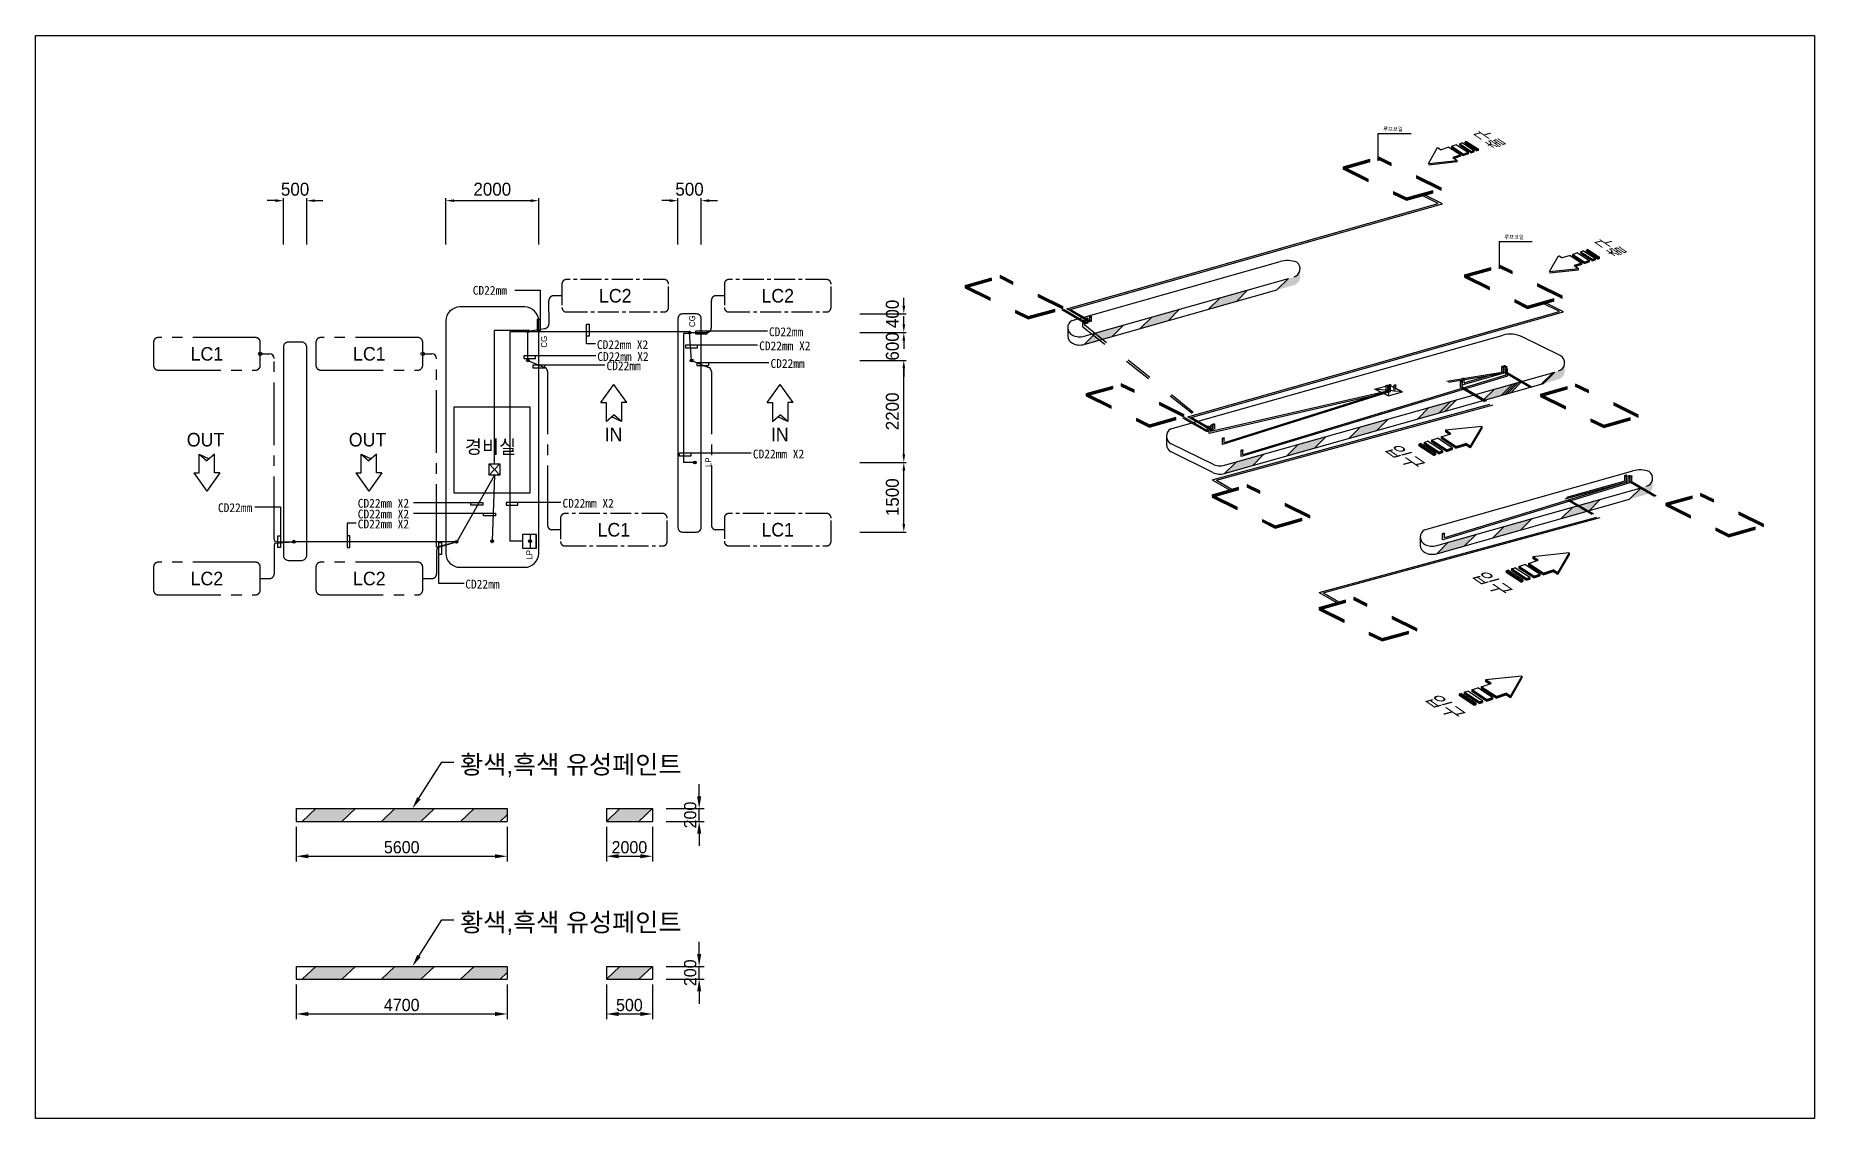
# Model space of a CAD drawing. Header units: millimetres. Extents: x 29838256 to 30236675, y -914750 to -833241.
# Drawn here: x 30005201 to 30043539, y -914750 to -891411 of the extents above; entities that cross this region are included whole.
import ezdxf
from ezdxf.enums import TextEntityAlignment as Align

# ---------------------------------------------------------------- set-up
doc = ezdxf.new("R2010")
doc.units = ezdxf.units.MM
doc.header["$LTSCALE"] = 600
doc.header["$MEASUREMENT"] = 0
doc.header["$PDSIZE"] = 1000
doc.linetypes.add('CENTER2', pattern=[1.125, 0.75, -0.125, 0.125, -0.125])
doc.linetypes.add('HIDDEN', pattern=[2, 1, -1])
doc.layers.get('0').update_dxf_attribs({"linetype": 'CONTINUOUS'})
doc.layers.get('DEFPOINTS').update_dxf_attribs({"linetype": 'CONTINUOUS'})
for name, color, linetype in [('DY', 7, 'CONTINUOUS'), ('DY2', 2, 'CONTINUOUS'), ('DY3', 7, 'CONTINUOUS'), ('DY4', 1, 'CONTINUOUS'), ('e-con', 1, 'CONTINUOUS'), ('e-text', 6, 'CONTINUOUS'), ('e-text-box', 7, 'CONTINUOUS'), ('Parking-D', 1, 'CONTINUOUS'), ('Parking-S', 3, 'CONTINUOUS')]:
    doc.layers.add(name, color=color, linetype=linetype)
doc.styles.add('GHS', font='')
doc.styles.add('HGS', font='', dxfattribs={"height": 4.9})
doc.styles.add('돋움', font='Dotum.TTF')
doc.styles.add('돋음', font='Dotum.TTF')
doc.styles.get('GHS').set_extended_font_data('Gulim')
doc.styles.get('HGS').set_extended_font_data('GulimChe')
doc.dimstyles.new('PARKING', dxfattribs={"dimscale": 1.5, "dimtxt": 80, "dimasz": 50, "dimexe": 15, "dimexo": 10, "dimgap": 30, "dimtad": 1, "dimdec": 0, "dimzin": 0, "dimdsep": 46, "dimtxsty": '돋움', "dimcen": 0.09, "dimclrd": 1, "dimclre": 1, "dimclrt": 3, "dimadec": 0, "dimazin": 0, "dimtfac": 1, "dimtdec": 0, "dimtix": 1, "dimtofl": 0, "dimtmove": 0, "dimatfit": 3, "dimfxl": 1, "dimtolj": 1, "dimtzin": 0, "dimarcsym": 0})

msp = doc.modelspace()

# ---------------------------------------------------------------- texts
at = {"color": 7, "style": 'GHS'}
for p in [(30034242.7, -893464, 1037.7), (30036852.7, -895794, 1037.7)]:
    msp.add_text('루프코일', height=81.78, dxfattribs=at).set_placement(p)
at = {"color": 4, "linetype": 'Continuous', "style": 'GHS', "oblique": 40, "width": 1.192862}
for p in [(30034233.7, -900314.8, -15), (30034233.9, -900314.8, -15), (30036117.2, -903042.1), (30036117.3, -903042.1), (30035101.5, -905699.3), (30035101.7, -905699.3)]:
    msp.add_text('입구', height=259.25, rotation=325.42087, dxfattribs=at).set_placement(p)
at = {"layer": 'DY3', "linetype": 'Continuous', "style": 'HGS'}
for s, p in [('CD22mm', (30014622.6, -896997.3, 0)), ('CD22mm', (30021007.1, -897889.9, 0)), ('CD22mm X2', (30017298.5, -898167.7, 0)), ('CD22mm X2', (30017307.9, -898423.7, 0)), ('CD22mm X2', (30020795.9, -898193.7, 0)), ('CD22mm', (30017506.2, -898623.6, 0)), ('CD22mm', (30021040.1, -898573.9, 0)), ('CD22mm X2', (30020659.9, -900524.7, 0)), ('CD22mm', (30009131.9, -901681.7, 0)), ('CD22mm X2', (30012144.5, -901586.7, 0)), ('CD22mm X2', (30012144.5, -901817.7, 0)), ('CD22mm X2', (30016557.9, -901586.7, 0)), ('CD22mm X2', (30012144.5, -902033.7, 0)), ('CD22mm', (30014462.6, -903329.3, 0))]:
    msp.add_text(s, height=190.12, dxfattribs=at).set_placement(p)
at = {"layer": 'e-text', "linetype": 'Continuous', "style": '돋움'}
for s, p in [('CG', (30019416.6, -897693.3)), ('CG', (30016224.1, -898136.6)), ('LP', (30019764.6, -900712.5)), ('LP', (30015906.6, -902705.5))]:
    msp.add_text(s, height=129.67, rotation=90, dxfattribs=at).set_placement(p)
for s, p in [('OUT', (30008460.7, -900267.2, 7479.4)), ('OUT', (30011951.7, -900267.2, 7479.4)), ('IN', (30017464.8, -900155.2, 4986.3)), ('IN', (30021049.3, -900155.5, 4986.3))]:
    msp.add_text(s, height=292.77, dxfattribs=at).set_placement(p)
at = {"layer": 'e-text', "style": '돋음'}
for p in [(30014350.8, -907321.5), (30014350.8, -910721.6)]:
    msp.add_text('황색,흑색 유성페인트', height=396.903, dxfattribs=at).set_placement(p)
at = {"layer": 'e-text', "char_height": 264, "attachment_point": 5, "rotation": 90, "style": '돋움'}
for insert in [(30019310.6, -908210.9, -77386.1), (30019310.6, -911610.9, -77386.1)]:
    msp.add_mtext('200', dxfattribs=dict(at, insert=insert))
at = {"layer": 'e-text', "char_height": 264, "attachment_point": 5, "style": '돋움'}
for s, insert in [('5600', (30013092.3, -908906.1, -77386.1)), ('2000', (30017999, -908906.4, -77386.1)), ('4700', (30013092.3, -912306.1, -77386.1)), ('500', (30017999, -912306.5, -77386.1))]:
    msp.add_mtext(s, dxfattribs=dict(at, insert=insert))
at = {"layer": 'Parking-S', "color": 7, "style": '돋움'}
for s, p in [('LC2', (30017694.8, -897018.4)), ('LC2', (30021195.4, -897018.4)), ('LC1', (30008893.4, -898270.6)), ('LC1', (30012394, -898270.6)), ('경비실', (30015006.2, -900272.4)), ('LC1', (30017664.5, -902061.9)), ('LC1', (30021195.4, -902061.3)), ('LC2', (30008893.4, -903113.4)), ('LC2', (30012394, -903113.4))]:
    msp.add_text(s, height=292.77, dxfattribs=at).set_placement(p, align=Align.MIDDLE)

# ---------------------------------------------------------------- blocks, each defined once
blk = doc.blocks.new('*D336')
at = {"layer": 'DEFPOINTS', "color": 0, "transparency": 16777216}
for p in [(30019045, -894969), (30019045, -895951), (30019545, -895951)]:
    blk.add_point(p, dxfattribs=at)
at = {"layer": 'Parking-D', "color": 1, "lineweight": -2, "transparency": 16777216}
for p, q in [((30018870, -894969), (30018695, -894969)), ((30019045, -895916), (30019045, -894917)), ((30019545, -895916), (30019545, -894917)), ((30019720, -894969), (30019895, -894969))]:
    blk.add_line(p, q, dxfattribs=at)
at = {"layer": 'Parking-D', "color": 1, "transparency": 16777216}
for points in [[(30018870, -894940), (30018870, -894999), (30019045, -894969)], [(30019720, -894940), (30019720, -894999), (30019545, -894969)]]:
    blk.add_solid(points, dxfattribs=at)
at = {"layer": 'Parking-D', "color": 3, "transparency": 16777216, "insert": (30019295, -894724), "char_height": 280, "attachment_point": 5, "style": '돋움'}
blk.add_mtext('\\A1;500', dxfattribs=at)
blk = doc.blocks.new('*D337')
at = {"layer": 'DEFPOINTS', "color": 0, "transparency": 16777216}
for p in [(30011044, -894969), (30010544, -895951), (30011044, -895951)]:
    blk.add_point(p, dxfattribs=at)
at = {"layer": 'Parking-D', "color": 1, "lineweight": -2, "transparency": 16777216}
for p, q in [((30010369, -894969), (30010194, -894969)), ((30010544, -895916), (30010544, -894917)), ((30011044, -895916), (30011044, -894917)), ((30011219, -894969), (30011394, -894969))]:
    blk.add_line(p, q, dxfattribs=at)
at = {"layer": 'Parking-D', "color": 1, "transparency": 16777216}
for points in [[(30010369, -894940), (30010369, -894999), (30010544, -894969)], [(30011219, -894940), (30011219, -894999), (30011044, -894969)]]:
    blk.add_solid(points, dxfattribs=at)
at = {"layer": 'Parking-D', "color": 3, "transparency": 16777216, "insert": (30010794, -894724), "char_height": 280, "attachment_point": 5, "style": '돋움'}
blk.add_mtext('\\A1;500', dxfattribs=at)
blk = doc.blocks.new('*D338')
at = {"layer": 'DEFPOINTS', "color": 0, "transparency": 16777216}
for p in [(30016045, -894969), (30014044, -895951), (30016045, -895951)]:
    blk.add_point(p, dxfattribs=at)
at = {"layer": 'Parking-D', "color": 1, "lineweight": -2, "transparency": 16777216}
for p, q in [((30014044, -895916), (30014044, -894917)), ((30014219, -894969), (30015870, -894969)), ((30016045, -895916), (30016045, -894917))]:
    blk.add_line(p, q, dxfattribs=at)
at = {"layer": 'Parking-D', "color": 1, "transparency": 16777216}
for points in [[(30014219, -894940), (30014219, -894999), (30014044, -894969)], [(30015870, -894940), (30015870, -894999), (30016045, -894969)]]:
    blk.add_solid(points, dxfattribs=at)
at = {"layer": 'Parking-D', "color": 3, "transparency": 16777216, "insert": (30015044, -894724), "char_height": 280, "attachment_point": 5, "style": '돋움'}
blk.add_mtext('\\A1;2000', dxfattribs=at)
blk = doc.blocks.new('*D339')
at = {"layer": 'DEFPOINTS', "color": 0, "transparency": 16777216}
for p in [(30022932, -897410), (30023913, -897410), (30022932, -897811)]:
    blk.add_point(p, dxfattribs=at)
at = {"layer": 'Parking-D', "color": 1, "lineweight": -2, "transparency": 16777216}
for p, q in [((30023913, -897235), (30023913, -897060)), ((30022967, -897410), (30023966, -897410)), ((30022967, -897811), (30023966, -897811)), ((30023913, -897986), (30023913, -898161))]:
    blk.add_line(p, q, dxfattribs=at)
at = {"layer": 'Parking-D', "color": 1, "transparency": 16777216}
for points in [[(30023884, -897235), (30023943, -897235), (30023913, -897410)], [(30023884, -897986), (30023943, -897986), (30023913, -897811)]]:
    blk.add_solid(points, dxfattribs=at)
at = {"layer": 'Parking-D', "color": 3, "transparency": 16777216, "insert": (30023668, -897410), "char_height": 280, "attachment_point": 5, "rotation": 90, "style": '돋움'}
blk.add_mtext('\\A1;400', dxfattribs=at)
blk = doc.blocks.new('*D340')
at = {"layer": 'DEFPOINTS', "color": 0, "transparency": 16777216}
for p in [(30022932, -900611), (30023913, -900611), (30022932, -902111)]:
    blk.add_point(p, dxfattribs=at)
at = {"layer": 'Parking-D', "color": 1, "lineweight": -2, "transparency": 16777216}
for p, q in [((30022967, -900611), (30023966, -900611)), ((30023913, -901936), (30023913, -900786)), ((30022967, -902111), (30023966, -902111))]:
    blk.add_line(p, q, dxfattribs=at)
at = {"layer": 'Parking-D', "color": 1, "transparency": 16777216}
for points in [[(30023884, -900786), (30023943, -900786), (30023913, -900611)], [(30023884, -901936), (30023943, -901936), (30023913, -902111)]]:
    blk.add_solid(points, dxfattribs=at)
at = {"layer": 'Parking-D', "color": 3, "transparency": 16777216, "insert": (30023668, -901361), "char_height": 280, "attachment_point": 5, "rotation": 90, "style": '돋움'}
blk.add_mtext('\\A1;1500', dxfattribs=at)
blk = doc.blocks.new('*D341')
at = {"layer": 'DEFPOINTS', "color": 0, "transparency": 16777216}
for p in [(30022932, -897811), (30023913, -897811), (30022932, -898411)]:
    blk.add_point(p, dxfattribs=at)
at = {"layer": 'Parking-D', "color": 1, "lineweight": -2, "transparency": 16777216}
for p, q in [((30023913, -897636), (30023913, -897461)), ((30022967, -897811), (30023966, -897811)), ((30022967, -898411), (30023966, -898411)), ((30023913, -898586), (30023913, -898761))]:
    blk.add_line(p, q, dxfattribs=at)
at = {"layer": 'Parking-D', "color": 1, "transparency": 16777216}
for points in [[(30023884, -897636), (30023943, -897636), (30023913, -897811)], [(30023884, -898586), (30023943, -898586), (30023913, -898411)]]:
    blk.add_solid(points, dxfattribs=at)
at = {"layer": 'Parking-D', "color": 3, "transparency": 16777216, "insert": (30023668, -898111), "char_height": 280, "attachment_point": 5, "rotation": 90, "style": '돋움'}
blk.add_mtext('\\A1;600', dxfattribs=at)
blk = doc.blocks.new('*D342')
at = {"layer": 'DEFPOINTS', "color": 0, "transparency": 16777216}
for p in [(30022932, -898411), (30023913, -898411), (30022932, -900611)]:
    blk.add_point(p, dxfattribs=at)
at = {"layer": 'Parking-D', "color": 1, "lineweight": -2, "transparency": 16777216}
for p, q in [((30022967, -898411), (30023966, -898411)), ((30023913, -900436), (30023913, -898586)), ((30022967, -900611), (30023966, -900611))]:
    blk.add_line(p, q, dxfattribs=at)
at = {"layer": 'Parking-D', "color": 1, "transparency": 16777216}
for points in [[(30023884, -898586), (30023943, -898586), (30023913, -898411)], [(30023884, -900436), (30023943, -900436), (30023913, -900611)]]:
    blk.add_solid(points, dxfattribs=at)
at = {"layer": 'Parking-D', "color": 3, "transparency": 16777216, "insert": (30023668, -899511), "char_height": 280, "attachment_point": 5, "rotation": 90, "style": '돋움'}
blk.add_mtext('\\A1;2200', dxfattribs=at)
blk = doc.blocks.new('A$C71C92419')
at = {"color": 1, "linetype": 'Continuous'}
for p, q in [((1188, 840), (988, 775)), ((988, 775), (1488, 450)), ((988, 718), (988, 775)), ((1188, 840), (989, 775)), ((989, 775), (1488, 450)), ((989, 718), (989, 775)), ((1188, 840), (1687, 515)), ((1188, 840), (1688, 515)), ((1438, 922), (1322, 884)), ((1438, 922), (1322, 884)), ((1322, 884), (1822, 559)), ((1322, 828), (1322, 884)), ((1322, 884), (1822, 559)), ((1322, 828), (1322, 884)), ((1322, 828), (1822, 503)), ((1322, 828), (1822, 503)), ((1438, 922), (1937, 597)), ((1438, 922), (1938, 597)), ((1613, 979), (1555, 960)), ((1613, 979), (1555, 960)), ((1555, 904), (1555, 960)), ((1555, 960), (2054, 635)), ((1555, 904), (1555, 960)), ((1555, 960), (2055, 635)), ((1555, 904), (2054, 579)), ((1555, 904), (2055, 579)), ((1613, 979), (2112, 654)), ((1613, 979), (2112, 654)), ((0, 56), (387, 722)), ((0, 56), (388, 722)), ((0, 56), (1220, 184)), ((0, 56), (1220, 184)), ((0, 0), (1220, 128)), ((0, 0), (1220, 128)), ((389, 724), (538, 627)), ((389, 724), (538, 627)), ((867, 735), (538, 627)), ((867, 735), (538, 627)), ((867, 735), (1367, 410)), ((867, 735), (1367, 410)), ((988, 718), (1488, 394)), ((989, 718), (1488, 394)), ((1367, 410), (1037, 302)), ((1037, 302), (1220, 184)), ((1367, 410), (1038, 302)), ((1038, 302), (1220, 184)), ((1367, 354), (1095, 265)), ((1367, 354), (1095, 265)), ((1220, 128), (1220, 184)), ((1220, 128), (1220, 184)), ((1367, 354), (1367, 410)), ((1367, 354), (1367, 410)), ((1687, 515), (1488, 450)), ((1688, 515), (1488, 450)), ((1687, 459), (1488, 394)), ((1688, 459), (1488, 394)), ((1488, 394), (1488, 450)), ((1488, 394), (1488, 450)), ((1687, 459), (1687, 515)), ((1688, 459), (1688, 515)), ((1937, 597), (1822, 559)), ((1938, 597), (1822, 559)), ((1822, 503), (1822, 559)), ((1822, 503), (1822, 559)), ((1937, 541), (1822, 503)), ((1938, 541), (1822, 503)), ((1937, 541), (1937, 597)), ((1938, 541), (1938, 597)), ((2112, 654), (2054, 635)), ((2054, 579), (2054, 635)), ((2112, 598), (2054, 579)), ((2112, 654), (2055, 635)), ((2055, 579), (2055, 635)), ((2112, 598), (2055, 579)), ((2112, 598), (2112, 654)), ((2112, 598), (2112, 654))]:
    blk.add_line(p, q, dxfattribs=at)
at = {"color": 11}
for points in [[(988, 775), (1488, 450), (988, 718), (1488, 394)], [(989, 775), (1488, 450), (989, 718), (1488, 394)], [(1322, 884), (1822, 559), (1322, 828), (1822, 503)], [(1322, 884), (1822, 559), (1322, 828), (1822, 503)], [(1555, 960), (2054, 635), (1555, 904), (2054, 579)], [(1555, 960), (2055, 635), (1555, 904), (2055, 579)], [(0, 56), (1220, 184), (0, 0), (1220, 128)], [(0, 56), (1220, 184), (0, 0), (1220, 128)], [(1037, 302), (1367, 410), (1095, 265), (1367, 354)], [(1038, 302), (1367, 410), (1095, 265), (1367, 354)], [(1488, 450), (1687, 515), (1488, 394), (1687, 459)], [(1488, 450), (1688, 515), (1488, 394), (1688, 459)], [(1822, 559), (1937, 597), (1822, 503), (1937, 541)], [(1822, 559), (1938, 597), (1822, 503), (1938, 541)], [(2054, 635), (2112, 654), (2054, 579), (2112, 598)], [(2055, 635), (2112, 654), (2055, 579), (2112, 598)]]:
    blk.add_solid(points, dxfattribs=at)
at = {"color": 1, "linetype": 'Continuous', "style": 'GHS', "oblique": 40, "width": 1.192862}
blk.add_text('출구', height=404, rotation=145.42087, dxfattribs=at).set_placement((3323, 805))

# ---------------------------------------------------------------- dimensions: what is measured, and where the dimension line sits
at = {"layer": 'Parking-D'}
for base, p1, p2, angle, picture, middle in [((30011043.7, -894969.4, 1073.6), (30010543.7, -895950.9, 1073.6), (30011043.7, -895950.9, 1073.6), 180, '*D337', (30010793.7, -894724.2, 1073.6)), ((30016044.6, -894969.4, 1073.6), (30014044.2, -895950.9, 1073.6), (30016044.6, -895950.9, 1073.6), 180, '*D338', (30015044.4, -894724.2, 1073.6)), ((30023913.341, -897810.5458), (30022931.7889, -898410.9655), (30022931.7889, -897810.5458), 270, '*D341', (30023668.151, -898110.7556)), ((30023913.3, -898411), (30022931.8, -900611), (30022931.8, -898411), 270, '*D342', (30023668.2, -899511)), ((30023913.3, -900611), (30022931.8, -902111.3), (30022931.8, -900611), 270, '*D340', (30023668.2, -901361.1))]:
    dim = msp.add_linear_dim(base=base, p1=p1, p2=p2, angle=angle, dimstyle='PARKING', override={"dimscale": 3.5, "dimtmove": 1}, dxfattribs=at)
    dim.commit()
    dim.dimension.update_dxf_attribs({"geometry": picture, "text_midpoint": middle})
dim = msp.add_linear_dim(base=(30019045.1, -894969.4, 1073.6), p1=(30019545.2, -895950.9, 1073.6), p2=(30019045.1, -895950.9, 1073.6), dimstyle='PARKING', override={"dimscale": 3.5, "dimtmove": 1}, dxfattribs=at)
dim.commit()
dim.dimension.update_dxf_attribs({"geometry": '*D336', "text_midpoint": (30019295.1, -894724.2, 1073.6)})
dim = msp.add_linear_dim(base=(30023913.3, -897410.5), p1=(30022931.8, -897810.5), p2=(30022931.8, -897410.5), angle=270, dimstyle='PARKING', override={"dimscale": 3.5, "dimtmove": 1}, dxfattribs=at)
dim.commit()
dim.dimension.update_dxf_attribs({"geometry": '*D339', "text_midpoint": (30023913.3, -897410.5), "dimtype": 160})

# ---------------------------------------------------------------- hatches: boundary and pattern name
h = msp.add_hatch(color=2)
edge = h.paths.add_edge_path()
edge.add_line((30032177.1, -896672), (30032357.2, -896776.3))
edge.add_ellipse((30032274.8, -896617.7), major_axis=(0.1, 178.7), ratio=1, start_angle=207.48069, end_angle=270.01938)
edge.add_line((30032453.5, -896617.7), (30032453.5, -896440.4))
edge.add_ellipse((30032274.8, -896440.4), major_axis=(-0.1, 178.7), ratio=1, start_angle=195.74587, end_angle=269.97258, ccw=False)
edge.add_line((30032323.4, -896612.3), (30032202.7, -896646.4))
edge.add_line((30032202.7, -896646.4), (30032177.1, -896672))
edge = h.paths.add_edge_path()
edge.add_line((30032312.3, -896792.8), (30032323.4, -896789.7))
edge.add_ellipse((30032274.8, -896617.7), major_axis=(1.3, 178.7), ratio=1, start_angle=196.17542, end_angle=207.82257)
edge.add_line((30032357.1, -896776.3), (30032177, -896672.1))
edge.add_line((30032177, -896672.1), (30032150.2, -896698.9))
edge.add_line((30032150.2, -896698.9), (30032312.3, -896792.8))
h.paths.add_polyline_path([(30031955.6, -896893.6), (30032312.2, -896792.8), (30032150.1, -896699)])
for points in [[(30030482.4, -897309.7), (30031081.8, -897140.4), (30031329, -896893.2), (30030729.6, -897062.5)], [(30029009.3, -897725.8), (30029608.6, -897556.5), (30029855.8, -897309.3), (30029256.4, -897478.6)], [(30027801.2, -898067), (30028400.5, -897897.7), (30028647.7, -897650.5), (30028048.3, -897819.8)], [(30036395.1, -899277.5), (30036994.5, -899108.1), (30037241.7, -898861), (30036642.3, -899030.3)], [(30034981, -899676.9), (30035580.4, -899507.6), (30035827.6, -899260.4), (30035228.2, -899429.7)], [(30033507.8, -900093), (30034107.2, -899923.7), (30034354.4, -899676.5), (30033755, -899845.8)], [(30032167.2, -900471.7), (30032766.5, -900302.4), (30033013.7, -900055.2), (30032414.3, -900224.5)], [(30030826.5, -900850.4), (30031425.9, -900681.1), (30031673.1, -900433.9), (30031073.7, -900603.2)], [(30038081.4, -901821.1), (30038680.8, -901651.8), (30038928, -901404.6), (30038328.6, -901573.9)], [(30036608.3, -902237.2), (30037207.7, -902067.9), (30037454.9, -901820.7), (30036855.5, -901990)], [(30035400.2, -902578.4), (30035999.6, -902409.1), (30036246.8, -902161.9), (30035647.4, -902331.2)]]:
    msp.add_hatch(color=2).paths.add_polyline_path(points)
h = msp.add_hatch(color=2)
edge = h.paths.add_edge_path()
edge.add_line((30037880.4, -898698.9), (30038060.5, -898803.2))
edge.add_ellipse((30037978.1, -898644.7), major_axis=(0.1, 178.7), ratio=1, start_angle=207.48069, end_angle=270.01938)
edge.add_line((30038156.7, -898644.7), (30038156.7, -898467.3))
edge.add_ellipse((30037978.1, -898467.3), major_axis=(-0.1, 178.7), ratio=1, start_angle=195.74587, end_angle=269.97258, ccw=False)
edge.add_line((30038026.6, -898639.2), (30037906, -898673.3))
edge.add_line((30037906, -898673.3), (30037880.4, -898698.9))
edge = h.paths.add_edge_path()
edge.add_line((30038015.6, -898819.7), (30038026.6, -898816.6))
edge.add_ellipse((30037978.1, -898644.7), major_axis=(1.3, 178.7), ratio=1, start_angle=196.17542, end_angle=207.82257)
edge.add_line((30038060.4, -898803.3), (30037880.3, -898699))
edge.add_line((30037880.3, -898699), (30037853.5, -898725.9))
edge.add_line((30037853.5, -898725.9), (30038015.6, -898819.7))
h.paths.add_polyline_path([(30037658.8, -898920.5), (30038015.4, -898819.8), (30037853.4, -898725.9)])
h = msp.add_hatch(color=2)
edge = h.paths.add_edge_path()
edge.add_line((30039776.2, -901183.4), (30039956.2, -901287.7))
edge.add_ellipse((30039873.8, -901129.1), major_axis=(0.1, 178.7), ratio=1, start_angle=207.48069, end_angle=270.01938)
edge.add_line((30040052.5, -901129.1), (30040052.5, -900951.8))
edge.add_ellipse((30039873.8, -900951.8), major_axis=(-0.1, 178.7), ratio=1, start_angle=195.74587, end_angle=269.97258, ccw=False)
edge.add_line((30039922.4, -901123.7), (30039801.8, -901157.8))
edge.add_line((30039801.8, -901157.8), (30039776.2, -901183.4))
edge = h.paths.add_edge_path()
edge.add_line((30039911.4, -901304.2), (30039922.4, -901301.1))
edge.add_ellipse((30039873.8, -901129.1), major_axis=(1.3, 178.7), ratio=1, start_angle=196.17542, end_angle=207.82257)
edge.add_line((30039956.1, -901287.7), (30039776.1, -901183.5))
edge.add_line((30039776.1, -901183.5), (30039749.2, -901210.3))
edge.add_line((30039749.2, -901210.3), (30039911.4, -901304.2))
h.paths.add_polyline_path([(30039554.6, -901405), (30039911.2, -901304.2), (30039749.2, -901210.4)])
at = {"layer": 'DY2', "ltscale": 5}
h = msp.add_hatch(color=2, dxfattribs=at)
h.paths.add_polyline_path([(30012093.5, -908073), (30011240.7, -908073), (30010948, -908348.7), (30011800.7, -908348.7)])
h.paths.add_polyline_path([(30013799, -908073), (30012946.2, -908073), (30012653.5, -908348.7), (30013506.3, -908348.7)])
h.paths.add_polyline_path([(30015366.2, -908203.2), (30015366.2, -908073), (30014651.8, -908073), (30014359, -908348.7), (30015211.8, -908348.7)])
at = {"layer": 'DY2'}
for points in [[(30018495.4, -908073), (30017795.3, -908073), (30017502.6, -908348.7), (30018202.7, -908348.7)], [(30018495.4, -911473.1), (30017795.3, -911473.1), (30017502.6, -911748.7), (30018202.7, -911748.7)]]:
    msp.add_hatch(color=2, dxfattribs=at).paths.add_polyline_path(points)
at = {"layer": 'DY2', "ltscale": 5}
h = msp.add_hatch(color=2, dxfattribs=at)
h.paths.add_polyline_path([(30012093.5, -911473.1), (30011240.7, -911473.1), (30010948, -911748.7), (30011800.7, -911748.7)])
h.paths.add_polyline_path([(30013799, -911473.1), (30012946.2, -911473.1), (30012653.5, -911748.7), (30013506.3, -911748.7)])
h.paths.add_polyline_path([(30015366.2, -911603.3), (30015366.2, -911473.1), (30014651.8, -911473.1), (30014359, -911748.7), (30015211.8, -911748.7)])
at = {"layer": 'e-con'}
for points in [[(30015842, -897785, 1), (30015782, -897785, 1)], [(30019328, -897814, 1), (30019268, -897814, 1)], [(30015839.5, -898410.6, 1), (30015779.5, -898410.6, 1)], [(30019370.5, -898411, 1), (30019310.5, -898411, 1)], [(30019438.1, -900611, 1), (30019378.1, -900611, 1)], [(30010799, -902320, 1), (30010739, -902320, 1)], [(30014301, -902324, 1), (30014241, -902324, 1)], [(30015069.5, -902311.3, 1), (30015009.5, -902311.3, 1)], [(30015887.5, -902311.3, 1), (30015827.5, -902311.3, 1)]]:
    msp.add_hatch(color=256, dxfattribs=at).paths.add_polyline_path(points)

# ---------------------------------------------------------------- linework, layer by layer
at = {"color": 1}
for p, q in [((30034137.4, -893522.1, 1037.7), (30034846.8, -893522.1, 1037.7)), ((30034138.4, -893522.1, 1037.7), (30034847, -893522.1, 1037.7)), ((30034139.5, -894089, 1037.7), (30034139.5, -893522.1, 1037.7)), ((30036747.4, -895852, 1037.7), (30037456.8, -895852, 1037.7)), ((30036748.4, -895852, 1037.7), (30037457, -895852, 1037.7)), ((30036749.5, -896419, 1037.7), (30036749.5, -895852, 1037.7)), ((30034065.2, -899033.3, -10.5), (30034372.4, -898946.5, -10.5)), ((30034658.5, -899087.5, -10.5), (30034372.4, -898946.5, -10.5)), ((30034351.2, -899174.3, 0), (30034065.2, -899033.3, 0)), ((30034351.2, -899174.3, -10.5), (30034658.5, -899087.5, -10.5))]:
    msp.add_line(p, q, dxfattribs=at)
at = {"color": 8, "linetype": 'HIDDEN'}
for p, q in [((30033385.9, -894240.9, 1037.7), (30034139.5, -894028, 1037.7)), ((30033386.1, -894240.9, 1037.7), (30034139.8, -894028, 1037.7)), ((30035498.6, -894698, 1037.7), (30034139.5, -894028, 1037.7)), ((30035498.8, -894698, 1037.7), (30034139.8, -894028, 1037.7)), ((30033385.9, -894257.5, 1037.7), (30034139.5, -894044.6, 1037.7)), ((30033385.9, -894274.2, 1037.7), (30034139.5, -894061.3, 1037.7)), ((30033385.9, -894290.8, 1037.7), (30034139.5, -894077.9, 1037.7)), ((30033385.9, -894240.9, 1037.7), (30034744.9, -894910.9, 1037.7)), ((30033385.9, -894257.5, 1037.7), (30034744.9, -894927.5, 1037.7)), ((30033385.9, -894274.2, 1037.7), (30034744.9, -894944.2, 1037.7)), ((30033386.1, -894257.5, 1037.7), (30034139.8, -894044.6, 1037.7)), ((30033386.1, -894274.2, 1037.7), (30034139.8, -894061.3, 1037.7)), ((30033386.1, -894290.8, 1037.7), (30034139.8, -894077.9, 1037.7)), ((30033386.1, -894240.9, 1037.7), (30034745.2, -894910.9, 1037.7)), ((30033386.1, -894257.5, 1037.7), (30034745.2, -894927.5, 1037.7)), ((30033386.1, -894274.2, 1037.7), (30034745.2, -894944.2, 1037.7)), ((30033386.1, -894290.8, 1037.7), (30034745.2, -894960.8, 1037.7)), ((30035498.6, -894714.7, 1037.7), (30034139.5, -894044.6, 1037.7)), ((30035498.6, -894731.3, 1037.7), (30034139.5, -894061.3, 1037.7)), ((30035498.6, -894747.9, 1037.7), (30034139.5, -894077.9, 1037.7)), ((30035498.8, -894714.7, 1037.7), (30034139.8, -894044.6, 1037.7)), ((30035498.8, -894731.3, 1037.7), (30034139.8, -894061.3, 1037.7)), ((30035498.8, -894747.9, 1037.7), (30034139.8, -894077.9, 1037.7)), ((30034744.9, -894910.9, 1037.7), (30035498.6, -894698, 1037.7)), ((30034744.9, -894927.5, 1037.7), (30035498.6, -894714.7, 1037.7)), ((30034744.9, -894944.2, 1037.7), (30035498.6, -894731.3, 1037.7)), ((30034744.9, -894960.8, 1037.7), (30035498.6, -894747.9, 1037.7)), ((30034745.2, -894910.9, 1037.7), (30035498.8, -894698, 1037.7)), ((30034745.2, -894927.5, 1037.7), (30035498.8, -894714.7, 1037.7)), ((30034745.2, -894944.2, 1037.7), (30035498.8, -894731.3, 1037.7)), ((30034745.2, -894960.8, 1037.7), (30035498.8, -894747.9, 1037.7)), ((30035431.8, -895029.4, 1037.7), (30035071.6, -894851.8, 1037.7)), ((30035432, -895029.4, 1037.7), (30035071.8, -894851.8, 1037.7)), ((30035524, -895036.1, 1037.7), (30035121.5, -894837.7, 1037.7)), ((30035524.2, -895036.1, 1037.7), (30035121.8, -894837.7, 1037.7)), ((30025235.9, -896798.6, 1067.8), (30025989.5, -896585.7, 1067.8)), ((30025235.9, -896815.2, 1067.8), (30025989.5, -896602.3, 1067.8)), ((30025235.9, -896831.9, 1067.8), (30025989.5, -896619, 1067.8)), ((30025235.9, -896848.5, 1067.8), (30025989.5, -896635.6, 1067.8)), ((30025236.1, -896798.6, 1067.8), (30025989.8, -896585.7, 1067.8)), ((30025236.1, -896815.2, 1067.8), (30025989.8, -896602.3, 1067.8)), ((30025236.1, -896831.9, 1067.8), (30025989.8, -896619, 1067.8)), ((30025236.1, -896848.5, 1067.8), (30025989.8, -896635.6, 1067.8)), ((30027348.6, -897255.7, 1067.8), (30025989.5, -896585.7, 1067.8)), ((30027348.6, -897272.3, 1067.8), (30025989.5, -896602.3, 1067.8)), ((30027348.6, -897289, 1067.8), (30025989.5, -896619, 1067.8)), ((30027348.6, -897305.6, 1067.8), (30025989.5, -896635.6, 1067.8)), ((30027348.8, -897255.7, 1067.8), (30025989.8, -896585.7, 1067.8)), ((30027348.8, -897272.3, 1067.8), (30025989.8, -896602.3, 1067.8)), ((30027348.8, -897289, 1067.8), (30025989.8, -896619, 1067.8)), ((30027348.8, -897305.6, 1067.8), (30025989.8, -896635.6, 1067.8)), ((30035995.9, -896570.9, 1037.7), (30036749.5, -896358, 1037.7)), ((30035995.9, -896587.5, 1037.7), (30036749.5, -896374.6, 1037.7)), ((30035995.9, -896604.1, 1037.7), (30036749.5, -896391.2, 1037.7)), ((30035995.9, -896620.8, 1037.7), (30036749.5, -896407.9, 1037.7)), ((30035995.9, -896570.9, 1037.7), (30037354.9, -897240.9, 1037.7)), ((30035995.9, -896587.5, 1037.7), (30037354.9, -897257.5, 1037.7)), ((30035995.9, -896604.1, 1037.7), (30037354.9, -897274.1, 1037.7)), ((30035996.1, -896570.9, 1037.7), (30036749.8, -896358, 1037.7)), ((30035996.1, -896587.5, 1037.7), (30036749.8, -896374.6, 1037.7)), ((30035996.1, -896604.1, 1037.7), (30036749.8, -896391.2, 1037.7)), ((30035996.1, -896620.8, 1037.7), (30036749.8, -896407.9, 1037.7)), ((30035996.1, -896570.9, 1037.7), (30037355.1, -897240.9, 1037.7)), ((30035996.1, -896587.5, 1037.7), (30037355.1, -897257.5, 1037.7)), ((30035996.1, -896604.1, 1037.7), (30037355.1, -897274.1, 1037.7)), ((30035996.1, -896620.8, 1037.7), (30037355.1, -897290.8, 1037.7)), ((30038108.6, -897028, 1037.7), (30036749.5, -896358, 1037.7)), ((30038108.6, -897044.6, 1037.7), (30036749.5, -896374.6, 1037.7)), ((30038108.6, -897061.2, 1037.7), (30036749.5, -896391.2, 1037.7)), ((30038108.6, -897077.9, 1037.7), (30036749.5, -896407.9, 1037.7)), ((30038108.8, -897028, 1037.7), (30036749.8, -896358, 1037.7)), ((30038108.8, -897044.6, 1037.7), (30036749.8, -896374.6, 1037.7)), ((30038108.8, -897061.2, 1037.7), (30036749.8, -896391.2, 1037.7)), ((30038108.8, -897077.9, 1037.7), (30036749.8, -896407.9, 1037.7)), ((30025235.9, -896798.6, 1067.8), (30026594.9, -897468.6, 1067.8)), ((30025235.9, -896815.2, 1067.8), (30026594.9, -897485.2, 1067.8)), ((30025235.9, -896831.9, 1067.8), (30026594.9, -897501.9, 1067.8)), ((30025235.9, -896848.5, 1067.8), (30026594.9, -897518.5, 1067.8)), ((30025236.1, -896798.6, 1067.8), (30026595.1, -897468.6, 1067.8)), ((30025236.1, -896815.2, 1067.8), (30026595.1, -897485.2, 1067.8)), ((30025236.1, -896831.9, 1067.8), (30026595.1, -897501.9, 1067.8)), ((30025236.1, -896848.5, 1067.8), (30026595.1, -897518.5, 1067.8)), ((30037354.9, -897240.9, 1037.7), (30038108.6, -897028, 1037.7)), ((30037354.9, -897257.5, 1037.7), (30038108.6, -897044.6, 1037.7)), ((30037354.9, -897274.1, 1037.7), (30038108.6, -897061.2, 1037.7)), ((30037354.9, -897290.8, 1037.7), (30038108.6, -897077.9, 1037.7)), ((30037355.1, -897240.9, 1037.7), (30038108.8, -897028, 1037.7)), ((30037355.1, -897257.5, 1037.7), (30038108.8, -897044.6, 1037.7)), ((30037355.1, -897274.1, 1037.7), (30038108.8, -897061.2, 1037.7)), ((30037355.1, -897290.8, 1037.7), (30038108.8, -897077.9, 1037.7)), ((30026594.9, -897468.6, 1067.8), (30027348.6, -897255.7, 1067.8)), ((30026594.9, -897485.2, 1067.8), (30027348.6, -897272.3, 1067.8)), ((30026594.9, -897501.9, 1067.8), (30027348.6, -897289, 1067.8)), ((30026594.9, -897518.5, 1067.8), (30027348.6, -897305.6, 1067.8)), ((30026595.1, -897468.6, 1067.8), (30027348.8, -897255.7, 1067.8)), ((30026595.1, -897485.2, 1067.8), (30027348.8, -897272.3, 1067.8)), ((30026595.1, -897501.9, 1067.8), (30027348.8, -897289, 1067.8)), ((30026595.1, -897518.5, 1067.8), (30027348.8, -897305.6, 1067.8)), ((30027839, -897625.2), (30027256.9, -897288.2)), ((30027875, -897616), (30027329.5, -897300.2)), ((30027917.2, -897584.7), (30027426.3, -897300.5)), ((30027953.1, -897575.5), (30027498.9, -897312.5)), ((30027917.9, -897474.9), (30027917.9, -897584.2)), ((30027953.9, -897465.8), (30027953.9, -897575.1)), ((30038041.8, -897359.4, 1037.7), (30037681.6, -897181.8, 1037.7)), ((30038041.9, -897359.4, 1037.7), (30037681.8, -897181.8, 1037.7)), ((30038134, -897366.1, 1037.7), (30037731.5, -897167.7, 1037.7)), ((30038134.2, -897366.1, 1037.7), (30037731.8, -897167.7, 1037.7)), ((30027772.8, -897687), (30027772.8, -897562.9)), ((30027772.8, -897687), (30030575.6, -899905.4)), ((30027808.8, -897647.8), (30027808.8, -897553.7)), ((30027811.3, -897647.8), (30030611.5, -899896.3)), ((30027839.8, -897515.4), (30027839.8, -897624.7)), ((30027875.8, -897506.3), (30027875.8, -897615.6)), ((30036803.8, -898669.8), (30036803.8, -898553.8)), ((30036839, -898658.3), (30036839, -898542.3)), ((30036839.8, -898688.7), (30036839.8, -898544.7)), ((30036874.4, -898678), (30036874.4, -898564.1)), ((30036874.9, -898677.2), (30036874.9, -898533.2)), ((30036886.8, -898727.6), (30036886.8, -898611.6)), ((30036910.4, -898668.8), (30036910.4, -898555)), ((30036922.8, -898746.5), (30036922.8, -898602.4)), ((30027845.9, -899128.5, 1067.8), (30028599.5, -898915.7, 1067.8)), ((30027845.9, -899145.2, 1067.8), (30028599.5, -898932.3, 1067.8)), ((30027845.9, -899161.8, 1067.8), (30028599.5, -898948.9, 1067.8)), ((30027845.9, -899178.5, 1067.8), (30028599.5, -898965.6, 1067.8)), ((30027846.1, -899128.5, 1067.8), (30028599.7, -898915.7, 1067.8)), ((30027846.1, -899145.2, 1067.8), (30028599.7, -898932.3, 1067.8)), ((30027846.1, -899161.8, 1067.8), (30028599.7, -898948.9, 1067.8)), ((30027846.1, -899178.5, 1067.8), (30028599.7, -898965.6, 1067.8)), ((30029958.6, -899585.7, 1067.8), (30028599.5, -898915.7, 1067.8)), ((30029958.6, -899602.3, 1067.8), (30028599.5, -898932.3, 1067.8)), ((30029958.6, -899618.9, 1067.8), (30028599.5, -898948.9, 1067.8)), ((30029958.6, -899635.6, 1067.8), (30028599.5, -898965.6, 1067.8)), ((30029958.8, -899585.7, 1067.8), (30028599.7, -898915.7, 1067.8)), ((30029958.8, -899602.3, 1067.8), (30028599.7, -898932.3, 1067.8)), ((30029958.8, -899618.9, 1067.8), (30028599.7, -898948.9, 1067.8)), ((30029958.8, -899635.6, 1067.8), (30028599.7, -898965.6, 1067.8)), ((30034308.6, -899077.4), (30034308.6, -898961.4)), ((30034344.6, -899096.3), (30034344.6, -898952.3)), ((30034368.5, -899067.7), (30034368.5, -898951.7)), ((30034404.5, -899086.6), (30034404.5, -898942.5)), ((30034479.6, -899078.6), (30034479.6, -898954.5)), ((30034515.6, -899039.4), (30034515.6, -898945.3)), ((30035913.7, -898988.4), (30035913.7, -898874.5)), ((30035916.9, -898993.8), (30036545.2, -899357.6)), ((30035949.7, -898979.2), (30035949.7, -898865.3)), ((30035952.9, -898984.7), (30036617.8, -899369.6)), ((30035956.9, -898934.2), (30035956.9, -898810)), ((30035992.8, -898894.9), (30035992.8, -898800.9)), ((30036877.6, -898683.5), (30037693.8, -899156)), ((30036913.5, -898674.3), (30037737.5, -899151.4)), ((30037638.1, -899137.7), (30038391.7, -898924.8)), ((30037638.1, -899154.3), (30038391.7, -898941.5)), ((30037638.1, -899171), (30038391.7, -898958.1)), ((30037638.1, -899187.6), (30038391.7, -898974.7)), ((30037638.3, -899137.7), (30038392, -898924.8)), ((30037638.3, -899154.3), (30038392, -898941.5)), ((30037638.3, -899171), (30038392, -898958.1)), ((30037638.3, -899187.6), (30038392, -898974.7)), ((30039750.8, -899594.8), (30038391.7, -898924.8)), ((30039750.8, -899611.5), (30038391.7, -898941.5)), ((30039750.8, -899628.1), (30038391.7, -898958.1)), ((30039750.8, -899644.7), (30038391.7, -898974.7)), ((30039751, -899594.8), (30038392, -898924.8)), ((30039751, -899611.5), (30038392, -898941.5)), ((30039751, -899628.1), (30038392, -898958.1)), ((30039751, -899644.7), (30038392, -898974.7)), ((30027845.9, -899128.5, 1067.8), (30029204.9, -899798.5, 1067.8)), ((30027845.9, -899145.2, 1067.8), (30029204.9, -899815.2, 1067.8)), ((30027845.9, -899161.8, 1067.8), (30029204.9, -899831.8, 1067.8)), ((30027845.9, -899178.5, 1067.8), (30029204.9, -899848.5, 1067.8)), ((30027846.1, -899128.5, 1067.8), (30029205.1, -899798.5, 1067.8)), ((30027846.1, -899145.2, 1067.8), (30029205.1, -899815.2, 1067.8)), ((30027846.1, -899161.8, 1067.8), (30029205.1, -899831.8, 1067.8)), ((30027846.1, -899178.5, 1067.8), (30029205.1, -899848.5, 1067.8)), ((30037638.1, -899137.7), (30038997.1, -899807.7)), ((30037638.1, -899154.3), (30038997.1, -899824.3)), ((30037638.1, -899171), (30038997.1, -899841)), ((30037638.1, -899187.6), (30038997.1, -899857.6)), ((30037638.3, -899137.7), (30038997.3, -899807.7)), ((30037638.3, -899154.3), (30038997.3, -899824.3)), ((30037638.3, -899171), (30038997.3, -899841)), ((30037638.3, -899187.6), (30038997.3, -899857.6)), ((30029204.9, -899798.5, 1067.8), (30029958.6, -899585.7, 1067.8)), ((30029204.9, -899815.2, 1067.8), (30029958.6, -899602.3, 1067.8)), ((30029204.9, -899831.8, 1067.8), (30029958.6, -899618.9, 1067.8)), ((30029204.9, -899848.5, 1067.8), (30029958.6, -899635.6, 1067.8)), ((30029205.1, -899798.5, 1067.8), (30029958.8, -899585.7, 1067.8)), ((30029205.1, -899815.2, 1067.8), (30029958.8, -899602.3, 1067.8)), ((30029205.1, -899831.8, 1067.8), (30029958.8, -899618.9, 1067.8)), ((30029205.1, -899848.5, 1067.8), (30029958.8, -899635.6, 1067.8)), ((30030449, -899955.1), (30029866.9, -899618.1)), ((30030485, -899946), (30029939.5, -899630.2)), ((30030527.2, -899914.6), (30030036.3, -899630.5)), ((30030563.1, -899905.5), (30030108.9, -899642.5)), ((30030612.1, -899786.5), (30030612.1, -899895.9)), ((30038997.1, -899807.7), (30039750.8, -899594.8)), ((30038997.1, -899824.3), (30039750.8, -899611.5)), ((30038997.1, -899841), (30039750.8, -899628.1)), ((30038997.1, -899857.6), (30039750.8, -899644.7)), ((30038997.3, -899807.7), (30039751, -899594.8)), ((30038997.3, -899824.3), (30039751, -899611.5)), ((30038997.3, -899841), (30039751, -899628.1)), ((30038997.3, -899857.6), (30039751, -899644.7)), ((30030449.8, -899845.4), (30030449.8, -899954.7)), ((30030485.7, -899836.2), (30030485.7, -899945.5)), ((30030492.4, -899984.5), (30030492.4, -899860.4)), ((30030527.2, -899818.7), (30030527.2, -899928)), ((30030528.4, -899945.3), (30030528.4, -899851.2)), ((30030563.1, -899809.5), (30030563.1, -899918.9)), ((30030576.2, -899795.7), (30030576.2, -899905)), ((30030780.1, -900223.9), (30030780.1, -900099.8)), ((30030816.1, -900184.7), (30030816.1, -900090.6)), ((30031184.1, -900480.9), (30031184.1, -900356.8)), ((30031220.1, -900441.7), (30031220.1, -900347.6)), ((30039454.9, -901015.5), (30039454.9, -900899.5)), ((30039490.8, -901034.4), (30039490.8, -900890.3)), ((30039527.6, -901026.4), (30039527.6, -900910.4)), ((30039563.6, -901045.3), (30039563.6, -900901.3)), ((30039569.4, -901032), (30039569.4, -900918.1)), ((30039605.4, -901022.8), (30039605.4, -900909)), ((30030559.2, -901307), (30031312.8, -901094.1)), ((30030559.2, -901323.6), (30031312.8, -901110.7)), ((30030559.2, -901340.3), (30031312.8, -901127.4)), ((30030559.2, -901356.9), (30031312.8, -901144)), ((30030559.2, -901307), (30031918.2, -901977)), ((30030559.2, -901323.6), (30031918.2, -901993.6)), ((30030559.4, -901307), (30031313, -901094.1)), ((30030559.4, -901323.6), (30031313, -901110.7)), ((30030559.4, -901340.3), (30031313, -901127.4)), ((30030559.4, -901356.9), (30031313, -901144)), ((30030559.4, -901307), (30031918.4, -901977)), ((30030559.4, -901323.6), (30031918.4, -901993.6)), ((30030562.1, -900983.9), (30030936.1, -901200.5)), ((30030649.4, -900992), (30030985.5, -901186.6)), ((30030725.3, -901036.1), (30030985.3, -901186.6)), ((30032671.9, -901764.1), (30031312.8, -901094.1)), ((30032671.9, -901780.7), (30031312.8, -901110.7)), ((30032671.9, -901797.4), (30031312.8, -901127.4)), ((30032671.9, -901814), (30031312.8, -901144)), ((30032672.1, -901764.1), (30031313, -901094.1)), ((30032672.1, -901780.7), (30031313, -901110.7)), ((30032672.1, -901797.4), (30031313, -901127.4)), ((30032672.1, -901814), (30031313, -901144)), ((30039572.6, -901037.5), (30040388.8, -901510)), ((30039608.5, -901028.3), (30040432.5, -901505.4)), ((30040333.1, -901491.7), (30041086.7, -901278.8)), ((30040333.1, -901508.3), (30041086.7, -901295.5)), ((30040333.1, -901525), (30041086.7, -901312.1)), ((30040333.3, -901491.7), (30041087, -901278.8)), ((30040333.3, -901508.3), (30041087, -901295.5)), ((30040333.3, -901525), (30041087, -901312.1)), ((30042445.8, -901948.8), (30041086.7, -901278.8)), ((30042445.8, -901965.5), (30041086.7, -901295.5)), ((30042445.8, -901982.1), (30041086.7, -901312.1)), ((30042446, -901948.8), (30041087, -901278.8)), ((30042446, -901965.5), (30041087, -901295.5)), ((30042446, -901982.1), (30041087, -901312.1)), ((30030559.2, -901340.3), (30031918.2, -902010.3)), ((30030559.2, -901356.9), (30031918.2, -902026.9)), ((30030559.4, -901340.3), (30031918.4, -902010.3)), ((30030559.4, -901356.9), (30031918.4, -902026.9)), ((30038219.9, -901424.8), (30038848.2, -901788.6)), ((30038255.9, -901415.7), (30038920.8, -901800.6)), ((30040333.1, -901541.6), (30041086.7, -901328.7)), ((30040333.1, -901491.7), (30041692.1, -902161.7)), ((30040333.1, -901508.3), (30041692.1, -902178.3)), ((30040333.1, -901525), (30041692.1, -902195)), ((30040333.1, -901541.6), (30041692.1, -902211.6)), ((30040333.3, -901541.6), (30041087, -901328.7)), ((30040333.3, -901491.7), (30041692.3, -902161.7)), ((30040333.3, -901508.3), (30041692.3, -902178.3)), ((30040333.3, -901525), (30041692.3, -902195)), ((30040333.3, -901541.6), (30041692.3, -902211.6)), ((30042445.8, -901998.7), (30041086.7, -901328.7)), ((30042446, -901998.7), (30041087, -901328.7)), ((30031918.2, -901977), (30032671.9, -901764.1)), ((30031918.2, -901993.6), (30032671.9, -901780.7)), ((30031918.2, -902010.3), (30032671.9, -901797.4)), ((30031918.2, -902026.9), (30032671.9, -901814)), ((30031918.4, -901977), (30032672.1, -901764.1)), ((30031918.4, -901993.6), (30032672.1, -901780.7)), ((30031918.4, -902010.3), (30032672.1, -901797.4)), ((30031918.4, -902026.9), (30032672.1, -901814)), ((30041692.1, -902161.7), (30042445.8, -901948.8)), ((30041692.1, -902178.3), (30042445.8, -901965.5)), ((30041692.1, -902195), (30042445.8, -901982.1)), ((30041692.1, -902211.6), (30042445.8, -901998.7)), ((30041692.3, -902161.7), (30042446, -901948.8)), ((30041692.3, -902178.3), (30042446, -901965.5)), ((30041692.3, -902195), (30042446, -901982.1)), ((30041692.3, -902211.6), (30042446, -901998.7)), ((30035526.8, -902275.4), (30035526.8, -902151.3)), ((30035562.8, -902236.2), (30035562.8, -902142.2)), ((30032862.2, -903738), (30033615.8, -903525.1)), ((30032862.2, -903754.6), (30033615.8, -903541.7)), ((30032862.2, -903771.3), (30033615.8, -903558.4)), ((30032862.2, -903787.9), (30033615.8, -903575)), ((30032862.4, -903738), (30033616, -903525.1)), ((30032862.4, -903754.6), (30033616, -903541.7)), ((30032862.4, -903771.3), (30033616, -903558.4)), ((30032862.4, -903787.9), (30033616, -903575)), ((30032865.1, -903414.9), (30033239.1, -903631.5)), ((30032952.4, -903423), (30033288.5, -903617.6)), ((30033028.3, -903467.1), (30033288.3, -903617.6)), ((30034974.9, -904195.1), (30033615.8, -903525.1)), ((30034974.9, -904211.7), (30033615.8, -903541.7)), ((30034974.9, -904228.4), (30033615.8, -903558.4)), ((30034974.9, -904245), (30033615.8, -903575)), ((30034975.1, -904195.1), (30033616, -903525.1)), ((30034975.1, -904211.7), (30033616, -903541.7)), ((30034975.1, -904228.4), (30033616, -903558.4)), ((30034975.1, -904245), (30033616, -903575)), ((30032862.2, -903738), (30034221.2, -904408)), ((30032862.2, -903754.6), (30034221.2, -904424.6)), ((30032862.2, -903771.3), (30034221.2, -904441.3)), ((30032862.2, -903787.9), (30034221.2, -904457.9)), ((30032862.4, -903738), (30034221.4, -904408)), ((30032862.4, -903754.6), (30034221.4, -904424.6)), ((30032862.4, -903771.3), (30034221.4, -904441.3)), ((30032862.4, -903787.9), (30034221.4, -904457.9)), ((30034221.2, -904408), (30034974.9, -904195.1)), ((30034221.2, -904424.6), (30034974.9, -904211.7)), ((30034221.2, -904441.3), (30034974.9, -904228.4)), ((30034221.2, -904457.9), (30034974.9, -904245)), ((30034221.4, -904408), (30034975.1, -904195.1)), ((30034221.4, -904424.6), (30034975.1, -904211.7)), ((30034221.4, -904441.3), (30034975.1, -904228.4)), ((30034221.4, -904457.9), (30034975.1, -904245))]:
    msp.add_line(p, q, dxfattribs=at)
at = {"color": 8, "ltscale": 0.5}
for p, q in [((30027426.3, -897300.5, 1037.7), (30035432, -895029.4, 1037.7)), ((30027498.9, -897312.5, 1037.7), (30035524.2, -895036.1, 1037.7)), ((30030036.3, -899630.5, 1037.7), (30038041.9, -897359.4, 1037.7)), ((30030108.9, -899642.5, 1037.7), (30038134.2, -897366.1, 1037.7)), ((30030562.1, -900983.9), (30036545.2, -899357.6)), ((30030649.4, -900992), (30036617.8, -899369.6)), ((30032865.1, -903414.9), (30038848.2, -901788.6)), ((30032952.4, -903423), (30038920.8, -901800.6))]:
    msp.add_line(p, q, dxfattribs=at)
at = {"color": 7}
for p, q in [((30027538.9, -897549.4), (30032024.3, -896282.4, -15)), ((30027800.9, -897889.7), (30032202.7, -896646.4)), ((30027824.5, -898060.4), (30031955.6, -896893.6)), ((30029665.9, -899889.9, -15), (30036829.2, -897866.5, -15)), ((30038057.1, -898307, -15), (30037239.7, -897904.1, -15)), ((30030826.3, -900673.1), (30037944.7, -898662.4, -15)), ((30030849.8, -900843.8), (30037697.5, -898909.6, -15)), ((30030571.1, -900649.7), (30029672.8, -900206.9)), ((30030571.1, -900826.9), (30029672.8, -900384.1)), ((30035137.9, -902060.8), (30039623.3, -900793.8, -15)), ((30035400, -902401.1), (30039801.8, -901157.8)), ((30035423.5, -902571.8), (30039554.6, -901405))]:
    msp.add_line(p, q, dxfattribs=at)
at = {"color": 2}
for p, q in [((30031955.6, -896893.6), (30032202.8, -896646.3)), ((30030482.4, -897309.7), (30030729.7, -897062.4)), ((30031081.8, -897140.4), (30031329.1, -896893.1)), ((30029009.3, -897725.8), (30029256.5, -897478.5)), ((30029608.6, -897556.5), (30029855.9, -897309.2)), ((30027801.2, -898067), (30028048.4, -897819.7)), ((30028400.5, -897897.7), (30028647.8, -897650.4)), ((30036788.6, -899166.3), (30037035.8, -898919.1)), ((30036862, -899145.6), (30037109.3, -898898.3)), ((30036921, -899128.9), (30037168.3, -898881.6)), ((30036994.5, -899108.1), (30037241.8, -898860.9)), ((30037658.5, -898920.6), (30037905.8, -898673.3)), ((30037658.8, -898920.5), (30037906, -898673.3)), ((30037697.5, -898909.6), (30037944.8, -898662.3)), ((30035447.9, -899545), (30035695.1, -899297.7)), ((30035580.4, -899507.6), (30035827.6, -899260.3)), ((30036395.1, -899277.5), (30036642.4, -899030.2)), ((30034107.2, -899923.7), (30034354.5, -899676.4)), ((30034981, -899676.9), (30035228.2, -899429.6)), ((30032766.5, -900302.4), (30033013.8, -900055.1)), ((30033507.8, -900093), (30033755.1, -899845.8)), ((30031425.9, -900681.1), (30031673.1, -900433.8)), ((30032167.2, -900471.7), (30032414.4, -900224.5)), ((30030826.5, -900850.4), (30031073.7, -900603.1)), ((30039554.6, -901405), (30039801.9, -901157.7)), ((30038081.4, -901821.1), (30038328.7, -901573.8)), ((30038680.8, -901651.8), (30038928.1, -901404.5)), ((30036608.3, -902237.2), (30036855.6, -901989.9)), ((30037207.7, -902067.9), (30037454.9, -901820.6)), ((30035400.2, -902578.4), (30035647.5, -902331.1)), ((30035999.6, -902409.1), (30036246.8, -902161.8))]:
    msp.add_line(p, q, dxfattribs=at)
for p, q in [((30027446.1, -897706), (30027446.1, -897883.2)), ((30029573.1, -900046.6), (30029573.1, -900223.8)), ((30035045.2, -902217.5), (30035045.2, -902394.7))]:
    msp.add_line(p, q)
at = {"color": 4}
for p, q in [((30010043.6, -898270.6), (30010243.6, -898270.6)), ((30013544.2, -898270.6), (30013744.2, -898270.6))]:
    msp.add_line(p, q, dxfattribs=at)
at = {"color": 8, "ltscale": 2}
for p, q in [((30036921, -898748.9), (30031187.3, -900483.3)), ((30036885, -898730), (30031223.3, -900444.1)), ((30034402.7, -899089), (30030495.6, -899986.9)), ((30034366.7, -899070.1), (30030531.6, -899947.7)), ((30034358.2, -899099.2), (30030783.3, -900226.3)), ((30034322.2, -899080.3), (30030819.3, -900187.1)), ((30039561.7, -901047.7), (30035530, -902277.9)), ((30039525.8, -901028.9), (30035566, -902238.6)), ((30039489, -901036.8), (30038159.5, -901403.3)), ((30039453, -901017.9), (30038195.5, -901364.1))]:
    msp.add_line(p, q, dxfattribs=at)
at = {"color": 8, "linetype": 'HIDDEN', "ltscale": 2}
for p, q in [((30036838, -898691.1), (30034482.8, -899081)), ((30036802, -898672.2), (30034518.8, -899041.8)), ((30036873.1, -898679.6), (30035960, -898936.6)), ((30036837.1, -898660.7), (30035996, -898897.3))]:
    msp.add_line(p, q, dxfattribs=at)
at = {"color": 4, "linetype": 'Continuous'}
for p, q in [((30035125.2, -900180.5, -15), (30035199.4, -900156.2, -15)), ((30035125.3, -900180.5, -15), (30035199.6, -900156.2, -15)), ((30035520, -900364.6, -15), (30035199.4, -900156.2, -15)), ((30035520.1, -900364.6, -15), (30035199.6, -900156.2, -15)), ((30035285.6, -900128, -15), (30035413.5, -900086.1, -15)), ((30035285.6, -900128, -15), (30035285.6, -900164.1, -15)), ((30035606.1, -900336.4, -15), (30035285.6, -900128, -15)), ((30035606.1, -900372.4, -15), (30035285.6, -900164.1, -15)), ((30035285.7, -900128, -15), (30035413.6, -900086.1, -15)), ((30035285.7, -900128, -15), (30035285.7, -900164.1, -15)), ((30035606.3, -900336.4, -15), (30035285.7, -900128, -15)), ((30035606.3, -900372.4, -15), (30035285.7, -900164.1, -15)), ((30035734.1, -900294.5, -15), (30035413.5, -900086.1, -15)), ((30035734.2, -900294.5, -15), (30035413.6, -900086.1, -15)), ((30035491.3, -900060.7, -15), (30035702.7, -899991.5, -15)), ((30035491.3, -900060.7, -15), (30035491.3, -900096.7, -15)), ((30035811.9, -900269, -15), (30035491.3, -900060.7, -15)), ((30035811.9, -900305.1, -15), (30035491.3, -900096.7, -15)), ((30035491.5, -900060.7, -15), (30035702.8, -899991.5, -15)), ((30035491.5, -900060.7, -15), (30035491.5, -900096.7, -15)), ((30035812.1, -900269, -15), (30035491.5, -900060.7, -15)), ((30035812.1, -900305.1, -15), (30035491.5, -900096.7, -15)), ((30036368.3, -899833.5, -15), (30035585.7, -899915.5, -15)), ((30035585.7, -899915.5, -15), (30035585.7, -899951.6, -15)), ((30035702.7, -899991.5, -15), (30035585.7, -899915.5, -15)), ((30035665.7, -900003.5, -15), (30035585.7, -899951.6, -15)), ((30036368.5, -899833.5, -15), (30035585.9, -899915.5, -15)), ((30035585.9, -899915.5, -15), (30035585.9, -899951.6, -15)), ((30035702.8, -899991.5, -15), (30035585.9, -899915.5, -15)), ((30035665.9, -900003.5, -15), (30035585.9, -899951.6, -15)), ((30036368.3, -899833.5, -15), (30036119.7, -900260.9, -15)), ((30036368.3, -899869.5, -15), (30036119.7, -900297, -15)), ((30036368.5, -899833.5, -15), (30036119.9, -900260.9, -15)), ((30036368.5, -899869.5, -15), (30036119.9, -900297, -15)), ((30036368.3, -899833.5, -15), (30036368.3, -899869.5, -15)), ((30036368.5, -899833.5, -15), (30036368.5, -899869.5, -15)), ((30035013, -900217.3, -15), (30035050.1, -900205.1, -15)), ((30035013, -900217.3, -15), (30035013, -900253.4, -15)), ((30035333.6, -900425.6, -15), (30035013, -900217.3, -15)), ((30035333.6, -900461.7, -15), (30035013, -900253.4, -15)), ((30035013.1, -900217.3, -15), (30035050.3, -900205.1, -15)), ((30035013.1, -900217.3, -15), (30035013.1, -900253.4, -15)), ((30035333.7, -900425.6, -15), (30035013.1, -900217.3, -15)), ((30035333.7, -900461.7, -15), (30035013.1, -900253.4, -15)), ((30035370.7, -900413.4, -15), (30035050.1, -900205.1, -15)), ((30035370.8, -900413.4, -15), (30035050.3, -900205.1, -15)), ((30035125.2, -900180.5, -15), (30035125.2, -900216.6, -15)), ((30035445.7, -900388.9, -15), (30035125.2, -900180.5, -15)), ((30035445.7, -900425, -15), (30035125.2, -900216.6, -15)), ((30035125.3, -900180.5, -15), (30035125.3, -900216.6, -15)), ((30035445.9, -900388.9, -15), (30035125.3, -900180.5, -15)), ((30035445.9, -900425, -15), (30035125.3, -900216.6, -15)), ((30035333.6, -900425.6, -15), (30035370.7, -900413.4, -15)), ((30035333.6, -900425.6, -15), (30035333.6, -900461.7, -15)), ((30035333.6, -900461.7, -15), (30035370.7, -900449.5, -15)), ((30035333.7, -900425.6, -15), (30035370.8, -900413.4, -15)), ((30035333.7, -900425.6, -15), (30035333.7, -900461.7, -15)), ((30035333.7, -900461.7, -15), (30035370.8, -900449.5, -15)), ((30035370.7, -900413.4, -15), (30035370.7, -900449.5, -15)), ((30035370.8, -900413.4, -15), (30035370.8, -900449.5, -15)), ((30035445.7, -900388.9, -15), (30035520, -900364.6, -15)), ((30035445.7, -900388.9, -15), (30035445.7, -900425, -15)), ((30035445.7, -900425, -15), (30035520, -900400.6, -15)), ((30035445.9, -900388.9, -15), (30035520.1, -900364.6, -15)), ((30035445.9, -900388.9, -15), (30035445.9, -900425, -15)), ((30035445.9, -900425, -15), (30035520.1, -900400.6, -15)), ((30035520, -900364.6, -15), (30035520, -900400.6, -15)), ((30035520.1, -900364.6, -15), (30035520.1, -900400.6, -15)), ((30035606.1, -900336.4, -15), (30035734.1, -900294.5, -15)), ((30035606.1, -900372.4, -15), (30035734.1, -900330.6, -15)), ((30035606.1, -900336.4, -15), (30035606.1, -900372.4, -15)), ((30035606.3, -900336.4, -15), (30035734.2, -900294.5, -15)), ((30035606.3, -900372.4, -15), (30035734.2, -900330.6, -15)), ((30035606.3, -900336.4, -15), (30035606.3, -900372.4, -15)), ((30035734.1, -900294.5, -15), (30035734.1, -900330.6, -15)), ((30035734.2, -900294.5, -15), (30035734.2, -900330.6, -15)), ((30035811.9, -900269, -15), (30036023.3, -900199.8, -15)), ((30035811.9, -900305.1, -15), (30036023.3, -900235.9, -15)), ((30035811.9, -900269, -15), (30035811.9, -900305.1, -15)), ((30035812.1, -900269, -15), (30036023.4, -900199.8, -15)), ((30035812.1, -900305.1, -15), (30036023.4, -900235.9, -15)), ((30035812.1, -900269, -15), (30035812.1, -900305.1, -15)), ((30036023.3, -900199.8, -15), (30036023.3, -900235.9, -15)), ((30036118.9, -900261.9, -15), (30036023.3, -900199.8, -15)), ((30036118.9, -900298, -15), (30036023.3, -900235.9, -15)), ((30036023.4, -900199.8, -15), (30036023.4, -900235.9, -15)), ((30036119.1, -900261.9, -15), (30036023.4, -900199.8, -15)), ((30036119.1, -900298, -15), (30036023.4, -900235.9, -15)), ((30036118.9, -900261.9, -15), (30036118.9, -900298, -15)), ((30036119.1, -900261.9, -15), (30036119.1, -900298, -15)), ((30037169, -902855.3), (30037296.9, -902813.4)), ((30037169, -902855.3), (30037169, -902891.4)), ((30037489.6, -903063.6), (30037169, -902855.3)), ((30037169.1, -902855.3), (30037297.1, -902813.4)), ((30037169.1, -902855.3), (30037169.1, -902891.4)), ((30037489.7, -903063.6), (30037169.1, -902855.3)), ((30037617.5, -903021.7), (30037296.9, -902813.4)), ((30037617.7, -903021.7), (30037297.1, -902813.4)), ((30037374.8, -902787.9), (30037586.1, -902718.7)), ((30037374.8, -902787.9), (30037374.8, -902824)), ((30037695.3, -902996.2), (30037374.8, -902787.9)), ((30037695.3, -903032.3), (30037374.8, -902824)), ((30037374.9, -902787.9), (30037586.3, -902718.7)), ((30037374.9, -902787.9), (30037374.9, -902824)), ((30037695.5, -902996.2), (30037374.9, -902787.9)), ((30037695.5, -903032.3), (30037374.9, -902824)), ((30038251.8, -902560.7), (30037469.2, -902642.7)), ((30037469.2, -902642.7), (30037469.2, -902678.8)), ((30037586.1, -902718.7), (30037469.2, -902642.7)), ((30037549.2, -902730.8), (30037469.2, -902678.8)), ((30038251.9, -902560.7), (30037469.3, -902642.7)), ((30037469.3, -902642.7), (30037469.3, -902678.8)), ((30037586.3, -902718.7), (30037469.3, -902642.7)), ((30037549.3, -902730.8), (30037469.3, -902678.8)), ((30038251.8, -902560.7), (30038003.2, -902988.2)), ((30038251.8, -902596.8), (30038003.2, -903024.3)), ((30038251.9, -902560.7), (30038003.3, -902988.2)), ((30038251.9, -902596.8), (30038003.3, -903024.3)), ((30038251.8, -902560.7), (30038251.8, -902596.8)), ((30038251.9, -902560.7), (30038251.9, -902596.8)), ((30036896.4, -902944.5), (30036933.5, -902932.4)), ((30036896.4, -902944.5), (30036896.4, -902980.6)), ((30037217, -903152.9), (30036896.4, -902944.5)), ((30037217, -903189), (30036896.4, -902980.6)), ((30036896.6, -902944.5), (30036933.7, -902932.4)), ((30036896.6, -902944.5), (30036896.6, -902980.6)), ((30037217.2, -903152.9), (30036896.6, -902944.5)), ((30037217.2, -903189), (30036896.6, -902980.6)), ((30037254.1, -903140.7), (30036933.5, -902932.4)), ((30037254.3, -903140.7), (30036933.7, -902932.4)), ((30037008.6, -902907.8), (30037082.8, -902883.5)), ((30037008.6, -902907.8), (30037008.6, -902943.9)), ((30037329.2, -903116.1), (30037008.6, -902907.8)), ((30037329.2, -903152.2), (30037008.6, -902943.9)), ((30037008.7, -902907.8), (30037083, -902883.5)), ((30037008.7, -902907.8), (30037008.7, -902943.9)), ((30037329.3, -903116.1), (30037008.7, -902907.8)), ((30037329.3, -903152.2), (30037008.7, -902943.9)), ((30037403.4, -903091.8), (30037082.8, -902883.5)), ((30037403.6, -903091.8), (30037083, -902883.5)), ((30037489.6, -903099.7), (30037169, -902891.4)), ((30037489.7, -903099.7), (30037169.1, -902891.4)), ((30037217, -903152.9), (30037254.1, -903140.7)), ((30037217, -903152.9), (30037217, -903189)), ((30037217, -903189), (30037254.1, -903176.8)), ((30037217.2, -903152.9), (30037254.3, -903140.7)), ((30037217.2, -903152.9), (30037217.2, -903189)), ((30037217.2, -903189), (30037254.3, -903176.8)), ((30037254.1, -903140.7), (30037254.1, -903176.8)), ((30037254.3, -903140.7), (30037254.3, -903176.8)), ((30037329.2, -903116.1), (30037403.4, -903091.8)), ((30037329.2, -903116.1), (30037329.2, -903152.2)), ((30037329.2, -903152.2), (30037403.4, -903127.9)), ((30037329.3, -903116.1), (30037403.6, -903091.8)), ((30037329.3, -903116.1), (30037329.3, -903152.2)), ((30037329.3, -903152.2), (30037403.6, -903127.9)), ((30037403.4, -903091.8), (30037403.4, -903127.9)), ((30037403.6, -903091.8), (30037403.6, -903127.9)), ((30037489.6, -903063.6), (30037617.5, -903021.7)), ((30037489.6, -903099.7), (30037617.5, -903057.8)), ((30037489.6, -903063.6), (30037489.6, -903099.7)), ((30037489.7, -903063.6), (30037617.7, -903021.7)), ((30037489.7, -903099.7), (30037617.7, -903057.8)), ((30037489.7, -903063.6), (30037489.7, -903099.7)), ((30037617.5, -903021.7), (30037617.5, -903057.8)), ((30037617.7, -903021.7), (30037617.7, -903057.8)), ((30037695.3, -902996.2), (30037906.7, -902927)), ((30037695.3, -903032.3), (30037906.7, -902963.1)), ((30037695.3, -902996.2), (30037695.3, -903032.3)), ((30037695.5, -902996.2), (30037906.8, -902927)), ((30037695.5, -903032.3), (30037906.8, -902963.1)), ((30037695.5, -902996.2), (30037695.5, -903032.3)), ((30037906.7, -902927), (30037906.7, -902963.1)), ((30038002.3, -902989.2), (30037906.7, -902927)), ((30038002.3, -903025.3), (30037906.7, -902963.1)), ((30037906.8, -902927), (30037906.8, -902963.1)), ((30038002.5, -902989.2), (30037906.8, -902927)), ((30038002.5, -903025.3), (30037906.8, -902963.1)), ((30038002.3, -902989.2), (30038002.3, -903025.3)), ((30038002.5, -902989.2), (30038002.5, -903025.3)), ((30035992.9, -905565), (30036067.2, -905540.7)), ((30035993.1, -905565), (30036067.3, -905540.7)), ((30036387.8, -905749), (30036067.2, -905540.7)), ((30036387.9, -905749), (30036067.3, -905540.7)), ((30036153.3, -905512.5), (30036281.3, -905470.6)), ((30036153.3, -905512.5), (30036153.3, -905548.6)), ((30036473.9, -905720.8), (30036153.3, -905512.5)), ((30036153.5, -905512.5), (30036281.4, -905470.6)), ((30036153.5, -905512.5), (30036153.5, -905548.6)), ((30036474.1, -905720.8), (30036153.5, -905512.5)), ((30036601.8, -905678.9), (30036281.3, -905470.6)), ((30036602, -905678.9), (30036281.4, -905470.6)), ((30036359.1, -905445.1), (30036570.5, -905375.9)), ((30036359.1, -905445.1), (30036359.1, -905481.2)), ((30036679.7, -905653.4), (30036359.1, -905445.1)), ((30036679.7, -905689.5), (30036359.1, -905481.2)), ((30036359.3, -905445.1), (30036570.6, -905375.9)), ((30036359.3, -905445.1), (30036359.3, -905481.2)), ((30036679.8, -905653.4), (30036359.3, -905445.1)), ((30036679.8, -905689.5), (30036359.3, -905481.2)), ((30037236.1, -905217.9), (30036453.5, -905299.9)), ((30036453.5, -905299.9), (30036453.5, -905336)), ((30036570.5, -905375.9), (30036453.5, -905299.9)), ((30036533.5, -905388), (30036453.5, -905336)), ((30037236.3, -905217.9), (30036453.7, -905299.9)), ((30036453.7, -905299.9), (30036453.7, -905336)), ((30036570.6, -905375.9), (30036453.7, -905299.9)), ((30036533.7, -905388), (30036453.7, -905336)), ((30037236.1, -905217.9), (30036987.5, -905645.3)), ((30037236.1, -905254), (30036987.5, -905681.4)), ((30037236.3, -905217.9), (30036987.7, -905645.3)), ((30037236.3, -905254), (30036987.7, -905681.4)), ((30037236.1, -905217.9), (30037236.1, -905254)), ((30037236.3, -905217.9), (30037236.3, -905254)), ((30035880.8, -905601.7), (30035917.9, -905589.5)), ((30035880.8, -905601.7), (30035880.8, -905637.8)), ((30036201.3, -905810), (30035880.8, -905601.7)), ((30036201.3, -905846.1), (30035880.8, -905637.8)), ((30035880.9, -905601.7), (30035918, -905589.5)), ((30035880.9, -905601.7), (30035880.9, -905637.8)), ((30036201.5, -905810), (30035880.9, -905601.7)), ((30036201.5, -905846.1), (30035880.9, -905637.8)), ((30036238.5, -905797.9), (30035917.9, -905589.5)), ((30036238.6, -905797.9), (30035918, -905589.5)), ((30035992.9, -905565), (30035992.9, -905601.1)), ((30036313.5, -905773.3), (30035992.9, -905565)), ((30036313.5, -905809.4), (30035992.9, -905601.1)), ((30035993.1, -905565), (30035993.1, -905601.1)), ((30036313.7, -905773.3), (30035993.1, -905565)), ((30036313.7, -905809.4), (30035993.1, -905601.1)), ((30036473.9, -905756.9), (30036153.3, -905548.6)), ((30036474.1, -905756.9), (30036153.5, -905548.6)), ((30036201.3, -905810), (30036238.5, -905797.9)), ((30036201.3, -905810), (30036201.3, -905846.1)), ((30036201.3, -905846.1), (30036238.5, -905834)), ((30036201.5, -905810), (30036238.6, -905797.9)), ((30036201.5, -905810), (30036201.5, -905846.1)), ((30036201.5, -905846.1), (30036238.6, -905834)), ((30036238.5, -905797.9), (30036238.5, -905834)), ((30036238.6, -905797.9), (30036238.6, -905834)), ((30036313.5, -905773.3), (30036387.8, -905749)), ((30036313.5, -905773.3), (30036313.5, -905809.4)), ((30036313.5, -905809.4), (30036387.8, -905785.1)), ((30036313.7, -905773.3), (30036387.9, -905749)), ((30036313.7, -905773.3), (30036313.7, -905809.4)), ((30036313.7, -905809.4), (30036387.9, -905785.1)), ((30036387.8, -905749), (30036387.8, -905785.1)), ((30036387.9, -905749), (30036387.9, -905785.1)), ((30036473.9, -905720.8), (30036601.8, -905678.9)), ((30036473.9, -905756.9), (30036601.8, -905715)), ((30036473.9, -905720.8), (30036473.9, -905756.9)), ((30036474.1, -905720.8), (30036602, -905678.9)), ((30036474.1, -905756.9), (30036602, -905715)), ((30036474.1, -905720.8), (30036474.1, -905756.9)), ((30036601.8, -905678.9), (30036601.8, -905715)), ((30036602, -905678.9), (30036602, -905715)), ((30036679.7, -905653.4), (30036891, -905584.2)), ((30036679.7, -905689.5), (30036891, -905620.3)), ((30036679.7, -905653.4), (30036679.7, -905689.5)), ((30036679.8, -905653.4), (30036891.2, -905584.2)), ((30036679.8, -905689.5), (30036891.2, -905620.3)), ((30036679.8, -905653.4), (30036679.8, -905689.5)), ((30036891, -905584.2), (30036891, -905620.3)), ((30036986.7, -905646.4), (30036891, -905584.2)), ((30036986.7, -905682.5), (30036891, -905620.3)), ((30036891.2, -905584.2), (30036891.2, -905620.3)), ((30036986.8, -905646.4), (30036891.2, -905584.2)), ((30036986.8, -905682.5), (30036891.2, -905620.3)), ((30036986.7, -905646.4), (30036986.7, -905682.5)), ((30036986.8, -905646.4), (30036986.8, -905682.5))]:
    msp.add_line(p, q, dxfattribs=at)
at = {"color": 4}
for centre in [(30010043.6, -898270.6), (30013544.2, -898270.6)]:
    msp.add_circle(centre, 38.2, dxfattribs=at)
at = {"color": 7}
for centre, radius, start, end in [((30032180.6, -896835.7, -15), 574.9, 69.54878, 105.77329), ((30032274.8, -896440.4, -15), 178.7, 285.77329, 53.3575), ((30027624.8, -897706), 178.7, 118.72927, 243.75696), ((30027703.8, -897545.8), 357.3, 243.75696, 285.77329), ((30036985.5, -898419.8, -15), 574.9, 63.75696, 105.77329), ((30027704, -897723.1), 357.3, 243.75696, 285.77329), ((30037978.1, -898467.3, -15), 178.7, 285.77329, 63.75696), ((30029751.8, -900046.6), 178.7, 118.72927, 243.75696), ((30030729.1, -900329.2), 357.3, 243.75696, 285.77329), ((30030729.3, -900506.5), 357.3, 243.75696, 285.77329), ((30039779.6, -901347.1, -15), 574.9, 69.54878, 105.77329), ((30039873.8, -900951.8, -15), 178.7, 285.77329, 53.3575), ((30035223.8, -902217.5), 178.7, 118.72927, 243.75696), ((30035302.8, -902057.2), 357.3, 243.75696, 285.77329), ((30035303, -902234.5), 357.3, 243.75696, 285.77329)]:
    msp.add_arc(centre, radius, start, end, dxfattribs=at)
at = {"color": 8, "linetype": 'HIDDEN'}
for centre, radius, start, end in [((30027775.3, -897687), 2.5, 180, 285.77417), ((30027811.3, -897647.8), 2.5, 180, 285.77374), ((30027839.3, -897624.7), 0.5, 239.9313, 0), ((30027875.3, -897615.6), 0.5, 239.9313, 0), ((30027917.4, -897584.2), 0.5, 239.9313, 0), ((30027953.4, -897575.1), 0.5, 239.9313, 0), ((30035920.1, -898988.4), 6.35, 180, 239.9313), ((30035956.1, -898979.2), 6.35, 180, 239.9313), ((30035959.4, -898934.2), 2.5, 180, 285.77417), ((30035995.3, -898894.9), 2.5, 180, 285.77374), ((30036801.3, -898669.8), 2.5, 285.77374, 0), ((30036836.5, -898658.3), 2.5, 285.77374, 0), ((30036837.3, -898688.7), 2.5, 285.77417, 0), ((30036872.4, -898677.2), 2.5, 285.77417, 0), ((30036880.8, -898678), 6.35, 180, 239.9313), ((30036884.3, -898727.6), 2.5, 285.77374, 0), ((30036916.7, -898668.8), 6.35, 180, 239.9313), ((30036920.3, -898746.5), 2.5, 285.77417, 0), ((30034306.1, -899077.4), 2.5, 285.77374, 0), ((30034342.1, -899096.3), 2.5, 285.77417, 0), ((30034366, -899067.7), 2.5, 285.77374, 0), ((30034402, -899086.6), 2.5, 285.77417, 0), ((30034482.1, -899078.6), 2.5, 180, 285.77417), ((30034518.1, -899039.4), 2.5, 180, 285.77374), ((30030449.3, -899954.7), 0.5, 239.9313, 0), ((30030485.2, -899945.5), 0.5, 239.9313, 0), ((30030494.9, -899984.5), 2.5, 180, 285.77417), ((30030526.7, -899928), 0.5, 239.9313, 0), ((30030530.9, -899945.3), 2.5, 180, 285.77374), ((30030562.6, -899918.9), 0.5, 239.9313, 0), ((30030575.7, -899905), 0.5, 239.9313, 0), ((30030611.6, -899895.9), 0.5, 239.9313, 0), ((30030782.6, -900223.9), 2.5, 180, 285.77417), ((30030818.6, -900184.7), 2.5, 180, 285.77374), ((30031186.6, -900480.9), 2.5, 180, 285.77417), ((30031222.6, -900441.7), 2.5, 180, 285.77374), ((30039452.4, -901015.5), 2.5, 285.77374, 0), ((30039488.3, -901034.4), 2.5, 285.77417, 0), ((30039525.1, -901026.4), 2.5, 285.77374, 0), ((30039561.1, -901045.3), 2.5, 285.77417, 0), ((30039567.4, -901031.2), 2.5, 285.77417, 0), ((30039575.8, -901032), 6.35, 180, 239.9313), ((30039611.7, -901022.8), 6.35, 180, 239.9313), ((30035529.3, -902275.4), 2.5, 180, 285.77417), ((30035565.3, -902236.2), 2.5, 180, 285.77374)]:
    msp.add_arc(centre, radius, start, end, dxfattribs=at)
for centre in [(30027624.8, -897883.2), (30029751.8, -900223.8), (30035223.8, -902394.7)]:
    msp.add_arc(centre, 178.7, 180, 243.75696)
at = {"color": 4}
for centre in [(30010243.6, -898370.6), (30013744.2, -898370.6)]:
    msp.add_arc(centre, 100, 0, 90, dxfattribs=at)
at = {"color": 1, "extrusion": (0, 0, -1)}
for centre, major_axis, start_param, end_param in [((30034139.7, -894089, 1037.7), (-7.85, 7.85), 5.4977871, 8.6393798), ((30034139.7, -894089, 1037.7), (7.85, 7.85), 0.7853982, 3.9269908), ((30034139.9, -894089, 1037.7), (-7.85, 7.85), 5.4977871, 8.6393798), ((30034139.9, -894089, 1037.7), (-7.85, 7.85), 2.3561945, 5.4977871), ((30036749.7, -896419, 1037.7), (-7.85, 7.85), 5.4977871, 8.6393798), ((30036749.7, -896419, 1037.7), (7.85, 7.85), 0.7853982, 3.9269908), ((30036749.9, -896419, 1037.7), (-7.85, 7.85), 5.4977871, 8.6393798), ((30036749.9, -896419, 1037.7), (-7.85, 7.85), 2.3561945, 5.4977871)]:
    msp.add_ellipse(centre, major_axis=major_axis, ratio=1, start_param=start_param, end_param=end_param, dxfattribs=at)
at = {"color": 8, "linetype": 'HIDDEN'}
for centre, major_axis in [((30027935.9, -897468.3), (18, 6.6)), ((30027790.8, -897556.3), (-18, -6.6)), ((30027857.7, -897508.8), (18, 6.6)), ((30036821.8, -898547.2), (-18, -6.6)), ((30036856.9, -898535.7), (-18, -6.6)), ((30036892.4, -898557.5), (-18, -6.6)), ((30036904.8, -898605), (-18, -6.6)), ((30034326.6, -898954.8), (-18, -6.6)), ((30034386.5, -898945.1), (-18, -6.6)), ((30034497.6, -898947.9), (-18, -6.6)), ((30035931.7, -898867.9), (-18, -6.6)), ((30035974.8, -898803.4), (-18, -6.6)), ((30030594.1, -899789.1), (18, 6.6)), ((30030467.7, -899838.8), (18, 6.6)), ((30030510.4, -899853.8), (-18, -6.6)), ((30030545.1, -899812.1), (18, 6.6)), ((30030798.1, -900093.2), (-18, -6.6)), ((30031202.1, -900350.2), (-18, -6.6)), ((30039472.8, -900892.9), (-18, -6.6)), ((30039545.5, -900903.8), (-18, -6.6)), ((30039587.4, -900911.5), (-18, -6.6)), ((30035544.8, -902144.7), (-18, -6.6))]:
    msp.add_ellipse(centre, major_axis=major_axis, ratio=0.5425937, dxfattribs=at)
at = {"color": 4, "linetype": 'Continuous'}
for points in [[(30035285.6, -900128, -15), (30035606.1, -900336.4, -15), (30035285.6, -900164.1, -15), (30035606.1, -900372.4, -15)], [(30035285.7, -900128, -15), (30035606.3, -900336.4, -15), (30035285.7, -900164.1, -15), (30035606.3, -900372.4, -15)], [(30035491.3, -900060.7, -15), (30035491.3, -900096.7, -15), (30035811.9, -900269, -15), (30035811.9, -900305.1, -15)], [(30035491.5, -900060.7, -15), (30035491.5, -900096.7, -15), (30035812.1, -900269, -15), (30035812.1, -900305.1, -15)], [(30035585.7, -899915.5, -15), (30035702.7, -899991.5, -15), (30035585.7, -899951.6, -15), (30035665.7, -900003.5, -15)], [(30035585.9, -899915.5, -15), (30035702.8, -899991.5, -15), (30035585.9, -899951.6, -15), (30035665.9, -900003.5, -15)], [(30036119.7, -900260.9, -15), (30036368.3, -899833.5, -15), (30036118.9, -900298, -15), (30036368.3, -899869.5, -15)], [(30036119.9, -900260.9, -15), (30036368.5, -899833.5, -15), (30036119.1, -900298, -15), (30036368.5, -899869.5, -15)], [(30035125.2, -900180.5, -15), (30035445.7, -900388.9, -15), (30035125.2, -900216.6, -15), (30035445.7, -900425, -15)], [(30035125.3, -900180.5, -15), (30035445.9, -900388.9, -15), (30035125.3, -900216.6, -15), (30035445.9, -900425, -15)], [(30035333.6, -900425.6, -15), (30035370.7, -900413.4, -15), (30035333.6, -900461.7, -15), (30035370.7, -900449.5, -15)], [(30035333.7, -900425.6, -15), (30035370.8, -900413.4, -15), (30035333.7, -900461.7, -15), (30035370.8, -900449.5, -15)], [(30035445.7, -900388.9, -15), (30035520, -900364.6, -15), (30035445.7, -900425, -15), (30035520, -900400.6, -15)], [(30035445.9, -900388.9, -15), (30035520.1, -900364.6, -15), (30035445.9, -900425, -15), (30035520.1, -900400.6, -15)], [(30035606.1, -900336.4, -15), (30035734.1, -900294.5, -15), (30035606.1, -900372.4, -15), (30035734.1, -900330.6, -15)], [(30035606.3, -900336.4, -15), (30035734.2, -900294.5, -15), (30035606.3, -900372.4, -15), (30035734.2, -900330.6, -15)], [(30035811.9, -900269, -15), (30036023.3, -900199.8, -15), (30035811.9, -900305.1, -15), (30036023.3, -900235.9, -15)], [(30035812.1, -900269, -15), (30036023.4, -900199.8, -15), (30035812.1, -900305.1, -15), (30036023.4, -900235.9, -15)], [(30036023.3, -900199.8, -15), (30036118.9, -900261.9, -15), (30036023.3, -900235.9, -15), (30036118.9, -900298, -15)], [(30036023.4, -900199.8, -15), (30036119.1, -900261.9, -15), (30036023.4, -900235.9, -15), (30036119.1, -900298, -15)], [(30037169, -902855.3), (30037489.6, -903063.6), (30037169, -902891.4), (30037489.6, -903099.7)], [(30037169.1, -902855.3), (30037489.7, -903063.6), (30037169.1, -902891.4), (30037489.7, -903099.7)], [(30037374.8, -902787.9), (30037374.8, -902824), (30037695.3, -902996.2), (30037695.3, -903032.3)], [(30037374.9, -902787.9), (30037374.9, -902824), (30037695.5, -902996.2), (30037695.5, -903032.3)], [(30037469.2, -902642.7), (30037586.1, -902718.7), (30037469.2, -902678.8), (30037549.2, -902730.8)], [(30037469.3, -902642.7), (30037586.3, -902718.7), (30037469.3, -902678.8), (30037549.3, -902730.8)], [(30038003.2, -902988.2), (30038251.8, -902560.7), (30038002.3, -903025.3), (30038251.8, -902596.8)], [(30038003.3, -902988.2), (30038251.9, -902560.7), (30038002.5, -903025.3), (30038251.9, -902596.8)], [(30037008.6, -902907.8), (30037329.2, -903116.1), (30037008.6, -902943.9), (30037329.2, -903152.2)], [(30037008.7, -902907.8), (30037329.3, -903116.1), (30037008.7, -902943.9), (30037329.3, -903152.2)], [(30037217, -903152.9), (30037254.1, -903140.7), (30037217, -903189), (30037254.1, -903176.8)], [(30037217.2, -903152.9), (30037254.3, -903140.7), (30037217.2, -903189), (30037254.3, -903176.8)], [(30037329.2, -903116.1), (30037403.4, -903091.8), (30037329.2, -903152.2), (30037403.4, -903127.9)], [(30037329.3, -903116.1), (30037403.6, -903091.8), (30037329.3, -903152.2), (30037403.6, -903127.9)], [(30037489.6, -903063.6), (30037617.5, -903021.7), (30037489.6, -903099.7), (30037617.5, -903057.8)], [(30037489.7, -903063.6), (30037617.7, -903021.7), (30037489.7, -903099.7), (30037617.7, -903057.8)], [(30037695.3, -902996.2), (30037906.7, -902927), (30037695.3, -903032.3), (30037906.7, -902963.1)], [(30037695.5, -902996.2), (30037906.8, -902927), (30037695.5, -903032.3), (30037906.8, -902963.1)], [(30037906.7, -902927), (30038002.3, -902989.2), (30037906.7, -902963.1), (30038002.3, -903025.3)], [(30037906.8, -902927), (30038002.5, -902989.2), (30037906.8, -902963.1), (30038002.5, -903025.3)], [(30036153.3, -905512.5), (30036473.9, -905720.8), (30036153.3, -905548.6), (30036473.9, -905756.9)], [(30036153.5, -905512.5), (30036474.1, -905720.8), (30036153.5, -905548.6), (30036474.1, -905756.9)], [(30036359.1, -905445.1), (30036359.1, -905481.2), (30036679.7, -905653.4), (30036679.7, -905689.5)], [(30036359.3, -905445.1), (30036359.3, -905481.2), (30036679.8, -905653.4), (30036679.8, -905689.5)], [(30036453.5, -905299.9), (30036570.5, -905375.9), (30036453.5, -905336), (30036533.5, -905388)], [(30036453.7, -905299.9), (30036570.6, -905375.9), (30036453.7, -905336), (30036533.7, -905388)], [(30036987.5, -905645.3), (30037236.1, -905217.9), (30036986.7, -905682.5), (30037236.1, -905254)], [(30036987.7, -905645.3), (30037236.3, -905217.9), (30036986.8, -905682.5), (30037236.3, -905254)], [(30035992.9, -905565), (30036313.5, -905773.3), (30035992.9, -905601.1), (30036313.5, -905809.4)], [(30035993.1, -905565), (30036313.7, -905773.3), (30035993.1, -905601.1), (30036313.7, -905809.4)], [(30036201.3, -905810), (30036238.5, -905797.9), (30036201.3, -905846.1), (30036238.5, -905834)], [(30036201.5, -905810), (30036238.6, -905797.9), (30036201.5, -905846.1), (30036238.6, -905834)], [(30036313.5, -905773.3), (30036387.8, -905749), (30036313.5, -905809.4), (30036387.8, -905785.1)], [(30036313.7, -905773.3), (30036387.9, -905749), (30036313.7, -905809.4), (30036387.9, -905785.1)], [(30036473.9, -905720.8), (30036601.8, -905678.9), (30036473.9, -905756.9), (30036601.8, -905715)], [(30036474.1, -905720.8), (30036602, -905678.9), (30036474.1, -905756.9), (30036602, -905715)], [(30036679.7, -905653.4), (30036891, -905584.2), (30036679.7, -905689.5), (30036891, -905620.3)], [(30036679.8, -905653.4), (30036891.2, -905584.2), (30036679.8, -905689.5), (30036891.2, -905620.3)], [(30036891, -905584.2), (30036986.7, -905646.4), (30036891, -905620.3), (30036986.7, -905682.5)], [(30036891.2, -905584.2), (30036986.8, -905646.4), (30036891.2, -905620.3), (30036986.8, -905682.5)]]:
    msp.add_solid(points, dxfattribs=at)
at = {"color": 131, "linetype": 'Continuous'}
for points in [[(30035013, -900217.3, -15), (30035333.6, -900425.6, -15), (30035013, -900253.4, -15), (30035333.6, -900461.7, -15)], [(30035013.1, -900217.3, -15), (30035333.7, -900425.6, -15), (30035013.1, -900253.4, -15), (30035333.7, -900461.7, -15)], [(30036896.4, -902944.5), (30037217, -903152.9), (30036896.4, -902980.6), (30037217, -903189)], [(30036896.6, -902944.5), (30037217.2, -903152.9), (30036896.6, -902980.6), (30037217.2, -903189)], [(30035880.8, -905601.7), (30036201.3, -905810), (30035880.8, -905637.8), (30036201.3, -905846.1)], [(30035880.9, -905601.7), (30036201.5, -905810), (30035880.9, -905637.8), (30036201.5, -905846.1)]]:
    msp.add_solid(points, dxfattribs=at)
at = {"layer": 'DY2', "color": 1}
for p, q in [((30034372.4, -898946.5, -10.5), (30034351.2, -899174.3, -10.5)), ((30034658.5, -899087.5, -10.5), (30034065.2, -899033.3, 0))]:
    msp.add_line(p, q, dxfattribs=at)
at = {"layer": 'DY2', "color": 1, "ltscale": 5}
for p, q in [((30013462.7, -907849.3), (30013953.9, -907070.8)), ((30013953.9, -907070.8), (30014218.5, -907070.8)), ((30013462.7, -911249.3), (30013953.9, -910470.8)), ((30013953.9, -910470.8), (30014218.5, -910470.8))]:
    msp.add_line(p, q, dxfattribs=at)
at = {"layer": 'DY2', "color": 0, "ltscale": 5}
for p, q in [((30010818.4, -908073), (30015366.2, -908073)), ((30010818.4, -908073), (30010818.4, -908348.7)), ((30010948, -908348.7), (30011240.7, -908073)), ((30011800.7, -908348.7), (30012093.5, -908073)), ((30012653.5, -908348.7), (30012946.2, -908073)), ((30013506.3, -908348.7), (30013799, -908073)), ((30014359, -908348.7), (30014651.8, -908073)), ((30015211.8, -908348.7), (30015366.2, -908203.2)), ((30015366.2, -908073), (30015366.2, -908348.7)), ((30017502.6, -908073), (30018495.4, -908073)), ((30017502.6, -908073), (30017502.6, -908348.7)), ((30017502.6, -908348.7), (30017795.3, -908073)), ((30018202.7, -908348.7), (30018495.4, -908073)), ((30018495.4, -908073), (30018495.4, -908348.7)), ((30010818.4, -908348.7), (30015366.2, -908348.7)), ((30017502.6, -908348.7), (30018495.4, -908348.7)), ((30010818.4, -911473.1), (30015366.2, -911473.1)), ((30010818.4, -911473.1), (30010818.4, -911748.7)), ((30010948, -911748.7), (30011240.7, -911473.1)), ((30011800.7, -911748.7), (30012093.5, -911473.1)), ((30012653.5, -911748.7), (30012946.2, -911473.1)), ((30013506.3, -911748.7), (30013799, -911473.1)), ((30014359, -911748.7), (30014651.8, -911473.1)), ((30015211.8, -911748.7), (30015366.2, -911603.3)), ((30015366.2, -911473.1), (30015366.2, -911748.7)), ((30017502.6, -911473.1), (30018495.4, -911473.1)), ((30017502.6, -911473.1), (30017502.6, -911748.7)), ((30017502.6, -911748.7), (30017795.3, -911473.1)), ((30018202.7, -911748.7), (30018495.4, -911473.1)), ((30018495.4, -911473.1), (30018495.4, -911748.7)), ((30010818.4, -911748.7), (30015366.2, -911748.7)), ((30017502.6, -911748.7), (30018495.4, -911748.7))]:
    msp.add_line(p, q, dxfattribs=at)
at = {"layer": 'DY2', "color": 1, "ltscale": 5}
for points in [[(30013500, -907872.8), (30013321.5, -908073), (30013425.4, -907825.7)], [(30013500, -911272.9), (30013321.5, -911473.1), (30013425.4, -911225.8)]]:
    msp.add_solid(points, dxfattribs=at)
at = {"layer": 'DY4', "color": 3}
for p, q in [((30015529.1, -896898.1), (30016078.5, -896898.1)), ((30016078.5, -896898.1), (30016079.1, -897776.3)), ((30016021.6, -897776.3), (30016021.6, -897522.8)), ((30016021.6, -897522.8), (30016079.1, -897522.8)), ((30016079.1, -897776.3), (30016021.6, -897776.3)), ((30017071.1, -897634.6), (30017128.5, -897634.6)), ((30017071.6, -898055.9), (30017071.1, -897634.6)), ((30017128.5, -897634.6), (30017128.5, -897888.2)), ((30019421.4, -897778.6), (30019421.4, -897836)), ((30020972.6, -897779.1), (30019421.4, -897778.6)), ((30019421.4, -897836), (30019675, -897836)), ((30019675, -897836), (30019675, -897778.6)), ((30017128.5, -897888.2), (30017071.1, -897888.2)), ((30017266, -898055.9), (30017071.6, -898055.9)), ((30019210.2, -898082.4), (30019210.2, -898139.8)), ((30020761.4, -898082.9), (30019210.2, -898082.4)), ((30019210.2, -898139.8), (30019463.8, -898139.8)), ((30019463.8, -898139.8), (30019463.8, -898082.4)), ((30015722.2, -898312.4), (30015722.2, -898369.8)), ((30017273.4, -898312.9), (30015722.2, -898312.4)), ((30015722.2, -898369.8), (30015975.8, -898369.8)), ((30015920.4, -898512.3), (30015920.4, -898569.7)), ((30017471.7, -898512.8), (30015920.4, -898512.3)), ((30015920.4, -898569.7), (30016174, -898569.7)), ((30015975.8, -898369.8), (30015975.8, -898312.4)), ((30016174, -898569.7), (30016174, -898512.3)), ((30019454.4, -898462.6), (30019454.4, -898520)), ((30021005.6, -898463.1), (30019454.4, -898462.6)), ((30019454.4, -898520), (30019708, -898520)), ((30019708, -898520), (30019708, -898462.6)), ((30019074.2, -900413.4), (30019074.2, -900470.8)), ((30020625.4, -900413.9), (30019074.2, -900413.4)), ((30019074.2, -900470.8), (30019327.8, -900470.8)), ((30019327.8, -900470.8), (30019327.8, -900413.4)), ((30009929, -901569.9), (30010478.4, -901569.9)), ((30010478.4, -901569.9), (30010478.9, -902448.2)), ((30013345.6, -901475.9), (30014837.8, -901475.4)), ((30013345.6, -901706.9), (30015110.8, -901706.4)), ((30014584.2, -901532.8), (30014584.2, -901475.4)), ((30014837.8, -901532.8), (30014584.2, -901532.8)), ((30014837.8, -901475.4), (30014837.8, -901532.8)), ((30014857.2, -901763.8), (30014857.2, -901706.4)), ((30015110.8, -901706.4), (30015110.8, -901763.8)), ((30015344.2, -901475.4), (30015344.2, -901532.8)), ((30016523.4, -901475.9), (30015344.2, -901475.4)), ((30015344.2, -901532.8), (30015597.8, -901532.8)), ((30015597.8, -901532.8), (30015597.8, -901475.4)), ((30011917.6, -901921.9), (30011917.1, -902448.2)), ((30012112, -901921.9), (30011917.6, -901921.9)), ((30015110.8, -901763.8), (30014857.2, -901763.8)), ((30010421.5, -902448.2), (30010421.5, -902194.6)), ((30010421.5, -902194.6), (30010478.9, -902194.6)), ((30010478.9, -902448.2), (30010421.5, -902448.2)), ((30011974.5, -902194.6), (30011917.1, -902194.6)), ((30011917.1, -902448.2), (30011974.5, -902448.2)), ((30011974.5, -902448.2), (30011974.5, -902194.6)), ((30013891.1, -902339.2), (30013948.5, -902339.2)), ((30013891.6, -903217.4), (30013891.1, -902339.2)), ((30013948.5, -902339.2), (30013948.5, -902592.8)), ((30013948.5, -902592.8), (30013891.1, -902592.8)), ((30014441, -903217.4), (30013891.6, -903217.4))]:
    msp.add_line(p, q, dxfattribs=at)
at = {"layer": 'e-con'}
for p, q in [((30015785.5, -897771), (30015092.5, -897771)), ((30015092.5, -900643), (30015092.5, -897771)), ((30015785.5, -897799), (30015420, -897799)), ((30015420, -897799), (30015420, -902311.3)), ((30015809.5, -898410.6), (30015809.5, -897797)), ((30019273.3, -897797), (30015831, -897797)), ((30019273.3, -897831), (30019165, -897831)), ((30019165, -897831), (30019165, -900611)), ((30019340.5, -898411), (30019298, -897814)), ((30015092.5, -900885), (30014279.1, -902324)), ((30015092.5, -900885), (30015039.5, -902311.3)), ((30019378.1, -900611), (30019165, -900611)), ((30014271, -902324), (30010769, -902320)), ((30015694.5, -902311.3), (30015420, -902311.3))]:
    msp.add_line(p, q, dxfattribs=at)
at = {"layer": 'e-con', "color": 3}
for p, q in [((30015209, -900643), (30014976, -900885)), ((30015209, -900885), (30014976, -900643))]:
    msp.add_line(p, q, dxfattribs=at)
at = {"layer": 'e-con'}
msp.add_lwpolyline([(30005201, -891411), (30043539, -891411), (30043539, -914750), (30005201, -914750)], close=True, dxfattribs=at)
at = {"layer": 'e-con', "color": 3}
for points in [[(30014223, -899413), (30015855, -899413), (30015855, -901271), (30014223, -901271)], [(30014976, -900643), (30015209, -900643), (30015209, -900885), (30014976, -900885)]]:
    msp.add_lwpolyline(points, close=True, dxfattribs=at)
at = {"layer": 'e-text-box'}
for p, q in [((30019503.1, -907809, -77386.1), (30019503.1, -907545, -77386.1)), ((30018795, -908073, -77386.1), (30019613.1, -908073, -77386.1)), ((30019503.1, -908348.7, -77386.1), (30019503.1, -908073, -77386.1)), ((30010818.4, -908463.7, -77386.1), (30010818.4, -909209, -77386.1)), ((30015366.2, -908463.7, -77386.1), (30015366.2, -909209, -77386.1)), ((30017502.6, -908463.7, -77386.1), (30017502.6, -909209, -77386.1)), ((30018495.4, -908463.7, -77386.1), (30018495.4, -909209, -77386.1)), ((30018795, -908348.7, -77386.1), (30019613.1, -908348.7, -77386.1)), ((30019503.1, -908612.7, -77386.1), (30019503.1, -908876.7, -77386.1)), ((30011082.4, -909099, -77386.1), (30015102.2, -909099, -77386.1)), ((30017766.6, -909099, -77386.1), (30018231.4, -909099, -77386.1)), ((30019503.1, -911209.1, -77386.1), (30019503.1, -910945.1, -77386.1)), ((30018795, -911473.1, -77386.1), (30019613.1, -911473.1, -77386.1)), ((30019503.1, -911748.7, -77386.1), (30019503.1, -911473.1, -77386.1)), ((30010818.4, -911863.8, -77386.1), (30010818.4, -912609, -77386.1)), ((30015366.2, -911863.8, -77386.1), (30015366.2, -912609, -77386.1)), ((30017502.6, -911863.8, -77386.1), (30017502.6, -912609, -77386.1)), ((30018495.4, -911863.8, -77386.1), (30018495.4, -912609, -77386.1)), ((30018795, -911748.7, -77386.1), (30019613.1, -911748.7, -77386.1)), ((30019503.1, -912012.7, -77386.1), (30019503.1, -912276.7, -77386.1)), ((30011082.4, -912499, -77386.1), (30015102.2, -912499, -77386.1)), ((30017766.6, -912499, -77386.1), (30018231.4, -912499, -77386.1))]:
    msp.add_line(p, q, dxfattribs=at)
for points in [[(30019459.1, -907809, -77386.1), (30019547.1, -907809, -77386.1), (30019503.1, -908073, -77386.1)], [(30019459.1, -908612.7, -77386.1), (30019547.1, -908612.7, -77386.1), (30019503.1, -908348.7, -77386.1)], [(30011082.4, -909055, -77386.1), (30011082.4, -909143, -77386.1), (30010818.4, -909099, -77386.1)], [(30015102.2, -909055, -77386.1), (30015102.2, -909143, -77386.1), (30015366.2, -909099, -77386.1)], [(30017766.6, -909055, -77386.1), (30017766.6, -909143, -77386.1), (30017502.6, -909099, -77386.1)], [(30018231.4, -909055, -77386.1), (30018231.4, -909143, -77386.1), (30018495.4, -909099, -77386.1)], [(30019459.1, -911209.1, -77386.1), (30019547.1, -911209.1, -77386.1), (30019503.1, -911473.1, -77386.1)], [(30019459.1, -912012.7, -77386.1), (30019547.1, -912012.7, -77386.1), (30019503.1, -911748.7, -77386.1)], [(30011082.4, -912455, -77386.1), (30011082.4, -912543, -77386.1), (30010818.4, -912499, -77386.1)], [(30015102.2, -912455, -77386.1), (30015102.2, -912543, -77386.1), (30015366.2, -912499, -77386.1)], [(30017766.6, -912455, -77386.1), (30017766.6, -912543, -77386.1), (30017502.6, -912499, -77386.1)], [(30018231.4, -912455, -77386.1), (30018231.4, -912543, -77386.1), (30018495.4, -912499, -77386.1)]]:
    msp.add_solid(points, dxfattribs=at)
at = {"layer": 'Parking-S', "color": 4, "linetype": 'CENTER2', "ltscale": 3}
for p, q in [((30016544.7, -897018.4), (30016364.9, -897018.4)), ((30020045.2, -897018.4), (30019865.4, -897018.4)), ((30016266.9, -897623.5), (30016264.9, -897118.4)), ((30019765.4, -897710.5), (30019765.4, -897118.4)), ((30010343.6, -902260.9), (30010343.6, -898370.6)), ((30013845.2, -902429.6), (30013844.2, -898370.6)), ((30016234.5, -898652.7), (30016234.5, -901961.9)), ((30019765.4, -898652), (30019765.4, -901961.2)), ((30016514.3, -902061.9), (30016334.5, -902061.9)), ((30020045.2, -902061.3), (30019865.4, -902061.3)), ((30010343.6, -902406.7), (30010343.6, -903013.4)), ((30013845.2, -902503.7), (30013844.2, -903013.4)), ((30010043.6, -903113.4), (30010243.6, -903113.4)), ((30013544.2, -903113.4), (30013744.2, -903113.4))]:
    msp.add_line(p, q, dxfattribs=at)
at = {"layer": 'Parking-S', "color": 2}
for p, q in [((30015744.5, -897260.5), (30014344.3, -897260.5)), ((30014044.2, -897560.5), (30014044.2, -902571.3)), ((30016044.6, -902571.3), (30016044.6, -897560.5)), ((30015994.6, -902161.3), (30015694.5, -902161.3)), ((30015694.5, -902161.3), (30015694.5, -902461.3)), ((30015694.5, -902461.3), (30015994.6, -902461.3)), ((30015857.5, -902156.3), (30015982.6, -902156.3)), ((30015857.5, -902156.3), (30015857.5, -902466.3)), ((30015982.6, -902466.3), (30015857.5, -902466.3)), ((30015982.6, -902156.3), (30015982.6, -902466.3)), ((30015994.6, -902461.3), (30015994.6, -902161.3)), ((30014344.3, -902871.4), (30015744.5, -902871.4))]:
    msp.add_line(p, q, dxfattribs=at)
at = {"layer": 'Parking-S', "color": 4, "linetype": 'CENTER2'}
for p, q in [((30015812.6, -897778.5), (30016166.8, -897723.5)), ((30019315.1, -897810.5), (30019665.4, -897810.5)), ((30015809.5, -898411), (30016193.6, -898572)), ((30019340.5, -898411), (30019724.6, -898571.7)), ((30010360.9, -902317), (30010769, -902320)), ((30010360.9, -902350.6), (30010769, -902320)), ((30013845.2, -902429.6), (30014271, -902324)), ((30013862.4, -902447.6), (30014271, -902324))]:
    msp.add_line(p, q, dxfattribs=at)
at = {"layer": 'Parking-S', "color": 6}
for p, q in [((30017383.8, -899321), (30017664.5, -898929.1)), ((30017945.1, -899321), (30017664.5, -898929.1)), ((30020964.8, -899320.4), (30021245.4, -898928.5)), ((30021526.1, -899320.4), (30021245.4, -898928.5)), ((30017383.8, -899321), (30017498.9, -899321)), ((30017498.9, -899321), (30017498.9, -899729.1)), ((30017945.1, -899321), (30017830, -899321)), ((30017830, -899321), (30017830, -899729.1)), ((30020964.8, -899320.4), (30021079.9, -899320.4)), ((30021079.9, -899320.4), (30021079.9, -899728.4)), ((30021526.1, -899320.4), (30021411, -899320.4)), ((30021411, -899320.4), (30021411, -899728.4)), ((30017498.9, -899729.1), (30017664.5, -899585.2)), ((30017830, -899729.1), (30017615.3, -899628)), ((30017830, -899729.1), (30017664.5, -899585.2)), ((30021079.9, -899728.4), (30021245.4, -899584.6)), ((30021411, -899728.4), (30021196.2, -899627.3)), ((30021411, -899728.4), (30021245.4, -899584.6)), ((30008724.8, -900838.3), (30008724.8, -900430.3)), ((30008724.8, -900430.3), (30008890.3, -900574.1)), ((30008724.8, -900430.3), (30008939.5, -900531.4)), ((30009055.9, -900430.3), (30008890.3, -900574.1)), ((30009055.9, -900838.3), (30009055.9, -900430.3)), ((30012215.8, -900838.3), (30012215.8, -900430.3)), ((30012215.8, -900430.3), (30012381.4, -900574.1)), ((30012215.8, -900430.3), (30012430.6, -900531.4)), ((30012546.9, -900430.3), (30012381.4, -900574.1)), ((30012546.9, -900838.3), (30012546.9, -900430.3)), ((30008609.7, -900838.3), (30008890.3, -901230.2)), ((30008609.7, -900838.3), (30008724.8, -900838.3)), ((30009171, -900838.3), (30008890.3, -901230.2)), ((30009171, -900838.3), (30009055.9, -900838.3)), ((30012100.7, -900838.3), (30012381.4, -901230.2)), ((30012100.7, -900838.3), (30012215.8, -900838.3)), ((30012662, -900838.3), (30012381.4, -901230.2)), ((30012662, -900838.3), (30012546.9, -900838.3))]:
    msp.add_line(p, q, dxfattribs=at)
at = {"layer": 'Parking-S', "color": 0, "linetype": 'CENTER2', "elevation": 0}
for points in [[(30016544.7, -896768.4), (30016544.7, -897268.5, 0.4142136), (30016644.7, -897368.5), (30018745, -897368.5, 0.4142136), (30018845, -897268.5), (30018845, -896768.4, 0.4142136), (30018745, -896668.4), (30016644.7, -896668.4, 0.4142136)], [(30020045.2, -896768.4), (30020045.2, -897268.5, 0.4142136), (30020145.3, -897368.5), (30022245.6, -897368.5, 0.4142136), (30022345.6, -897268.5), (30022345.6, -896768.4, 0.4142136), (30022245.6, -896668.4), (30020145.3, -896668.4, 0.4142136)], [(30016514.3, -901811.9), (30016514.3, -902311.9, 0.4142136), (30016614.3, -902412), (30018714.6, -902412, 0.4142136), (30018814.7, -902311.9), (30018814.7, -901811.9, 0.4142136), (30018714.6, -901711.8), (30016614.3, -901711.8, 0.4142136)], [(30020045.2, -901811.2), (30020045.2, -902311.3, 0.4142136), (30020145.3, -902411.3), (30022245.6, -902411.3, 0.4142136), (30022345.6, -902311.3), (30022345.6, -901811.2, 0.4142136), (30022245.6, -901711.2), (30020145.3, -901711.2, 0.4142136)]]:
    msp.add_lwpolyline(points, format="xyb", close=True, dxfattribs=at)
at = {"layer": 'Parking-S', "color": 2, "elevation": 0}
for points in [[(30019045.1, -902011.2, 0.4142136), (30019145.1, -902111.3), (30019445.1, -902111.3, 0.4142136), (30019545.2, -902011.2), (30019545.2, -897510.5, 0.4142136), (30019445.1, -897410.5), (30019145.1, -897410.5, 0.4142136), (30019045.1, -897510.5)], [(30010543.7, -902621.3, 0.4142136), (30010643.7, -902721.4), (30010943.7, -902721.4, 0.4142136), (30011043.7, -902621.3), (30011043.7, -898120.6, 0.4142136), (30010943.7, -898020.6), (30010643.7, -898020.6, 0.4142136), (30010543.7, -898120.6)]]:
    msp.add_lwpolyline(points, format="xyb", close=True, dxfattribs=at)
at = {"layer": 'Parking-S', "color": 0, "linetype": 'CENTER2', "ltscale": 3, "elevation": 0}
for points in [[(30010043.6, -898520.7), (30010043.6, -898020.6, 0.4142136), (30009943.6, -897920.6), (30007843.2, -897920.6, 0.4142136), (30007743.2, -898020.6), (30007743.2, -898520.7, 0.4142136), (30007843.2, -898620.7), (30009943.6, -898620.7, 0.4142136)], [(30013544.2, -898520.7), (30013544.2, -898020.6, 0.4142136), (30013444.1, -897920.6), (30011343.8, -897920.6, 0.4142136), (30011243.8, -898020.6), (30011243.8, -898520.7, 0.4142136), (30011343.8, -898620.7), (30013444.1, -898620.7, 0.4142136)], [(30010043.6, -903363.5), (30010043.6, -902863.4, 0.4142136), (30009943.6, -902763.4), (30007843.2, -902763.4, 0.4142136), (30007743.2, -902863.4), (30007743.2, -903363.5, 0.4142136), (30007843.2, -903463.5), (30009943.6, -903463.5, 0.4142136)], [(30013544.2, -903363.5), (30013544.2, -902863.4, 0.4142136), (30013444.1, -902763.4), (30011343.8, -902763.4, 0.4142136), (30011243.8, -902863.4), (30011243.8, -903363.5, 0.4142136), (30011343.8, -903463.5), (30013444.1, -903463.5, 0.4142136)]]:
    msp.add_lwpolyline(points, format="xyb", close=True, dxfattribs=at)
at = {"layer": 'Parking-S'}
for centre in [(30015812, -897785), (30019298, -897814), (30015809.5, -898410.6), (30015809.5, -898410.6), (30019340.5, -898411), (30019340.5, -898411), (30019408.1, -900611), (30010769, -902320), (30014271, -902324), (30015039.5, -902311.3), (30015857.5, -902311.3)]:
    msp.add_circle(centre, 30, dxfattribs=at)
at = {"layer": 'Parking-S', "color": 4, "linetype": 'CENTER2', "ltscale": 3}
for centre, start, end in [((30016364.9, -897118.4), 90, 180), ((30019865.4, -897118.4), 90, 180), ((30016166.8, -897623.5), 270, 0), ((30019665.4, -897710.5), 270, 0), ((30016134.4, -898652.7), 0, 53.72356), ((30019665.4, -898652.3), 0, 53.72356), ((30016334.5, -901961.9), 180, 270), ((30019865.4, -901961.2), 180, 270), ((30010243.6, -903013.4), 270, 0), ((30013744.2, -903013.4), 270, 0)]:
    msp.add_arc(centre, 100, start, end, dxfattribs=at)
at = {"layer": 'Parking-S', "color": 2}
for centre, start, end in [((30014344.3, -897560.5), 90, 180), ((30015744.5, -897560.5), 0, 90), ((30014344.3, -902571.3), 180, 270), ((30015744.5, -902571.3), 270, 0)]:
    msp.add_arc(centre, 300, start, end, dxfattribs=at)
at = {"layer": 'Parking-S', "color": 4, "linetype": 'CENTER2'}
for centre, start, end in [((30010443.6, -902260.9), 180, 214.14454), ((30013945.2, -902503.7), 145.85546, 180)]:
    msp.add_arc(centre, 100, start, end, dxfattribs=at)
at = {"layer": 'Parking-S', "color": 0, "linetype": 'CENTER2'}
msp.add_arc((30010443.6, -902406.7), 100, 145.85546, 180, dxfattribs=at)

# ---------------------------------------------------------------- block references
at = {"layer": 'DY', "xscale": 0.511056000017561, "yscale": 0.5110559999739053, "zscale": 0.5110560000000194}
for p in [(30035218.6, -894194.1, 1149.7), (30037828.6, -896524, 1149.7)]:
    msp.add_blockref('A$C71C92419', p, dxfattribs=at)

msp.set_redraw_order([(e.dxf.handle, doc.entitydb.next_handle()) for e in msp.query("TEXT MTEXT ATTDEF DIMENSION ARC_DIMENSION")])  # texts and dimensions are drawn at this point

doc.saveas('drawing.dxf')
